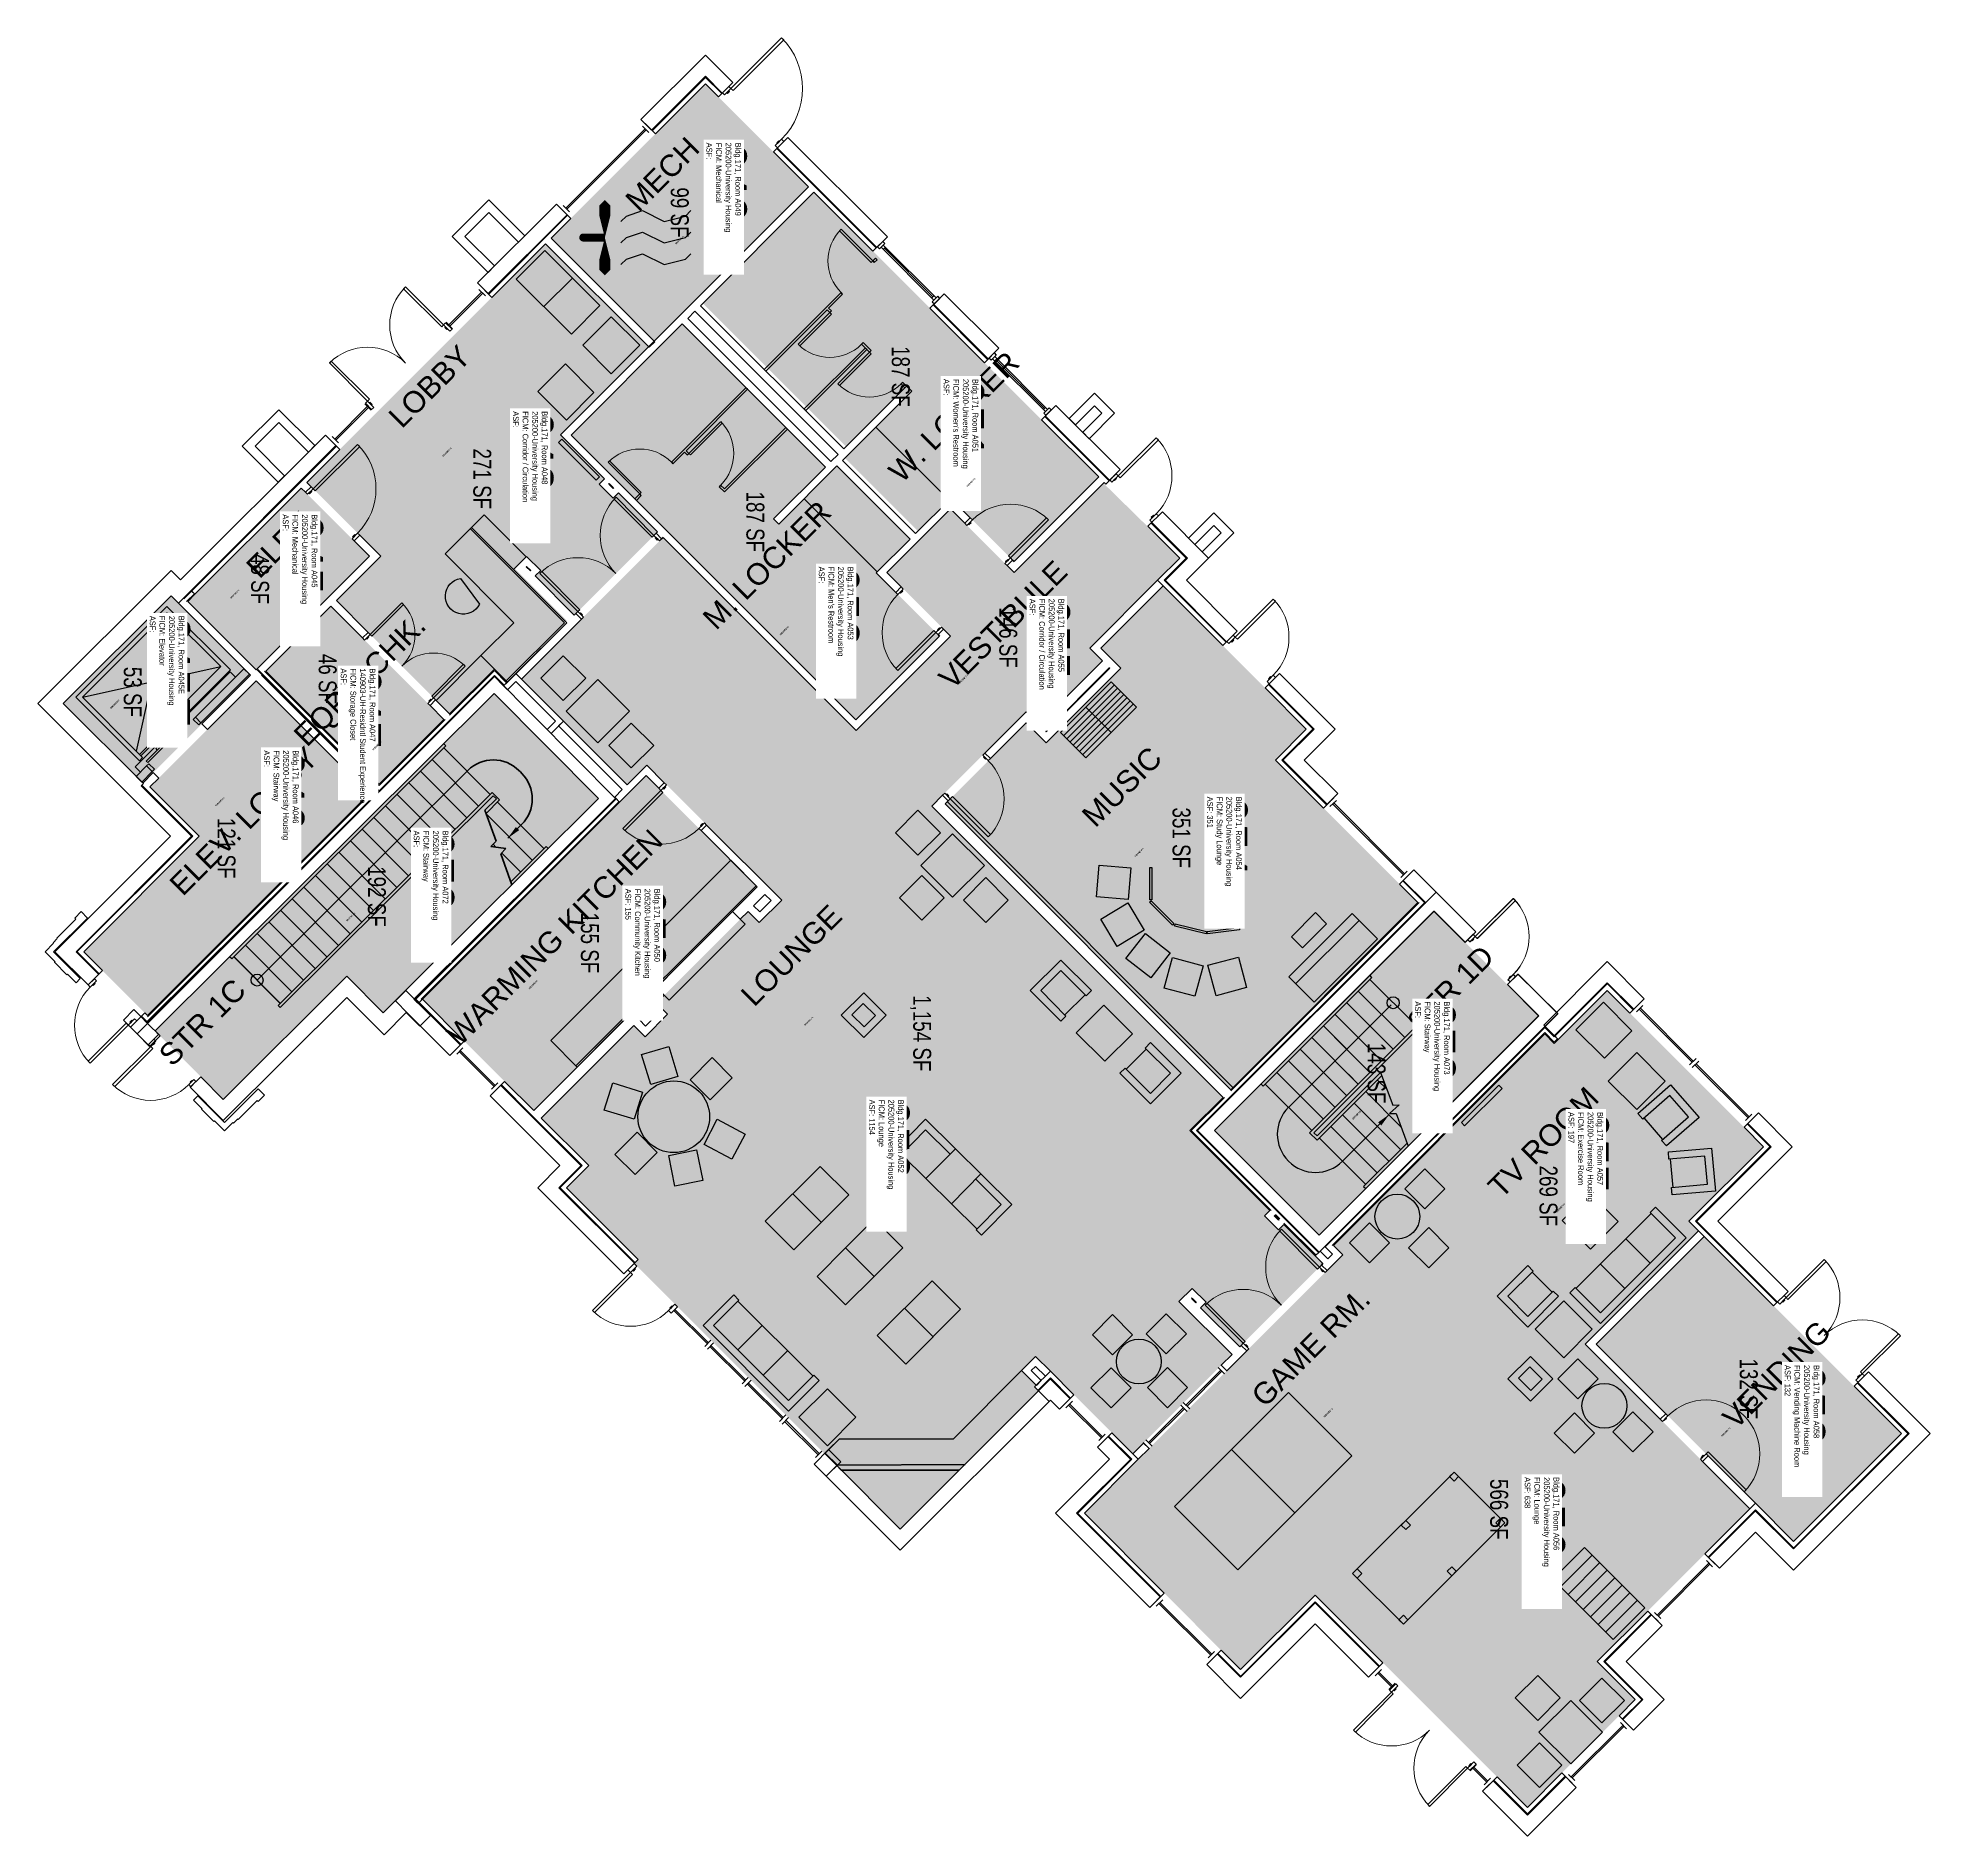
# Model space of a CAD drawing. Header units: inches. Extents: x -108 to 3256, y -489 to 2185.
# Drawn here: x 1990 to 3256, y 982 to 2185 of the extents above; entities that cross this region are included whole.
import ezdxf
from ezdxf.enums import TextEntityAlignment as Align

# ---------------------------------------------------------------- set-up
doc = ezdxf.new("R2010")
doc.units = ezdxf.units.IN
doc.header["$LTSCALE"] = 48
doc.header["$MEASUREMENT"] = 0
doc.linetypes.add('DASHED2', pattern=[0.375, 0.25, -0.125])
for name, color, linetype in [('A-DOOR', 2, 'Continuous'), ('A-FLOR', 3, 'Continuous'), ('A-GLAZ', 1, 'Continuous'), ('A-IDEN-ICON', 4, 'Continuous'), ('A-IDEN-RNUM', 7, 'Continuous'), ('A-IDEN-SNUM', 4, 'Continuous'), ('A-IDEN-VNUM', 4, 'Continuous'), ('A-MISC', 2, 'Continuous'), ('A-WALL', 5, 'Continuous'), ('AREA-TEXT', 3, 'Continuous'), ('Rooms-Category-Color', 7, 'Continuous'), ('Rooms-College-Color', 7, 'Continuous'), ('Rooms-Department-Color', 7, 'Continuous'), ('Rooms-Division-Color', 7, 'Continuous'), ('Rooms-Information', 7, 'Continuous')]:
    doc.layers.add(name, color=color, linetype=linetype)
doc.styles.add('CP_AREA', font='arial.ttf', dxfattribs={"height": 15})
doc.styles.add('CP_ROOMSNUMBER', font='arial.ttf', dxfattribs={"height": 1})
doc.styles.add('CP_ROOMVNUMBER', font='arial.ttf', dxfattribs={"width": 0.85, "height": 0.075})
doc.styles.get("Standard").update_dxf_attribs({"font": 'arial.ttf'})
doc.dimstyles.get("Standard").update_dxf_attribs({"dimtxt": 0.18, "dimasz": 0.18, "dimexe": 0.18, "dimexo": 0.0625, "dimgap": 0.09, "dimtad": 0, "dimtih": 1, "dimtoh": 1, "dimdec": 4, "dimzin": 0, "dimdsep": 46, "dimtxsty": 'Standard', "dimcen": 0.09, "dimadec": 0, "dimazin": 0, "dimtfac": 1, "dimtdec": 4, "dimtofl": 0, "dimtmove": 0, "dimatfit": 3, "dimfxl": 1, "dimtolj": 1, "dimtzin": 0, "dimarcsym": 0})

# ---------------------------------------------------------------- blocks, each defined once
blk = doc.blocks.new('ELEVATOR POCKET')
at = {"layer": 'A-DOOR'}
for p, q in [((-26, 0), (-26, 5)), ((-26, 5), (64, 5)), ((64, 5), (64, 0))]:
    blk.add_line(p, q, dxfattribs=at)
at = {"layer": 'A-DOOR', "color": 1, "linetype": 'Continuous', "lineweight": 18}
for points in [[(-18, 2.5), (-18, 1.125), (3, 1.125), (3, 2.5)], [(-7.5, 3.875), (-7.5, 2.5), (13.5, 2.5), (13.5, 3.875)]]:
    blk.add_lwpolyline(points, close=True, dxfattribs=at)
blk = doc.blocks.new('STAIR1D')
at = {"layer": 'A-DOOR', "color": 1, "linetype": 'Continuous', "lineweight": 18}
for points in [[(3135.5, 1642.5), (3133.5, 1642.5), (3133.5, 1637.5), (3135.5, 1637.5)], [(3135.5, 1641), (3136, 1641), (3136, 1639.5), (3135.5, 1639.5)], [(3171.5, 1637.5), (3169.5, 1637.5), (3169.5, 1601.5), (3171.5, 1601.5)], [(3171.5, 1641), (3171, 1641), (3171, 1639.5), (3171.5, 1639.5)], [(3171.5, 1642.5), (3173.5, 1642.5), (3173.5, 1637.5), (3171.5, 1637.5)]]:
    blk.add_lwpolyline(points, close=True, dxfattribs=at)
blk.add_arc((3171.5, 1637.5), 36, 180, 270, dxfattribs=at)
at = {"layer": 'A-WALL', "color": 7, "linetype": 'Continuous', "lineweight": 50}
for p, q in [((3096, 1860.7), (3096, 1635)), ((3211, 1860.7), (3096, 1860.7)), ((3104, 1645), (3104, 1852.7)), ((3104, 1852.7), (3203, 1852.7)), ((3203, 1852.7), (3203, 1645)), ((3211, 1635), (3211, 1860.7)), ((3096, 1635), (3133.5, 1635)), ((3133.5, 1645), (3104, 1645)), ((3133.5, 1635), (3133.5, 1645)), ((3203, 1645), (3173.5, 1645)), ((3173.5, 1645), (3173.5, 1635)), ((3173.5, 1635), (3211, 1635))]:
    blk.add_line(p, q, dxfattribs=at)
blk = doc.blocks.new('CPMECH')
for p, q in [((0.015, 0.035), (0.045, 0.045)), ((0.045, 0.045), (0.085, 0.025)), ((0.125, 0.035), (0.135, 0.045)), ((0.005, 0.025), (0.015, 0.035)), ((0.015, -0.005), (0.045, 0.005)), ((0.045, 0.005), (0.085, -0.015)), ((0.085, 0.025), (0.125, 0.035)), ((0.125, -0.005), (0.135, 0.005)), ((0.005, -0.015), (0.015, -0.005)), ((0.015, -0.045), (0.045, -0.035)), ((0.045, -0.035), (0.085, -0.055)), ((0.085, -0.015), (0.125, -0.005)), ((0.125, -0.045), (0.135, -0.035)), ((0.005, -0.055), (0.015, -0.045)), ((0.085, -0.055), (0.125, -0.045))]:
    blk.add_line(p, q)
for points in [[(-0.025, -0.005, 0, 0.02, 0), (-0.025, 0.035, 0.02, 0.02, 0), (-0.025, 0.055, 0.02, 0, 0), (-0.025, 0.065, 0, 0, 0)], [(-0.025, -0.005, 0, 0.02, 0), (-0.025, -0.045, 0.02, 0.02, 0), (-0.025, -0.065, 0.02, 0, 0), (-0.025, -0.075, 0, 0, 0)]]:
    blk.add_lwpolyline(points, format="xyseb")
at = {"const_width": 0.0075}
blk.add_lwpolyline([(-0.0682, -0.0069, 1), (-0.0618, -0.0031, 1)], format="xyb", close=True, dxfattribs=at)
at = {"const_width": 0.015}
blk.add_lwpolyline([(-0.025, -0.005), (-0.065, -0.005)], dxfattribs=at)

msp = doc.modelspace()

# ---------------------------------------------------------------- hatches: boundary and pattern name
at = {"layer": 'Rooms-Category-Color', "true_color": 0xadadad}
for points in [[(2505.4, 2085.6), (2436.5, 2154.4), (2333.3, 2051.2), (2402.1, 1982.3)], [(2643, 1834.8), (2699.6, 1891.4), (2509.1, 2081.9), (2434.8, 2007.5), (2530.6, 1911.7), (2565.2, 1946.4), (2568.7, 1942.9), (2529.8, 1904), (2578.7, 1855.1), (2600.6, 1877.1)], [(2398.4, 1978.6), (2329.6, 2047.5), (2169.9, 1887.8), (2219.3, 1838.4), (2189.6, 1808.7), (2265.3, 1732.9), (2295.3, 1762.9), (2303.3, 1754.9), (2343.7, 1795.3), (2308.9, 1830.1), (2316.6, 1837.9), (2326, 1828.5), (2322.7, 1825.2), (2348.8, 1799), (2404.5, 1854.7), (2378.3, 1880.9), (2374.7, 1877.2), (2365.4, 1886.6), (2369, 1890.2), (2339.5, 1919.7)], [(2593.1, 1784.9), (2537.1, 1729), (2346.7, 1919.4), (2421, 1993.8), (2516.8, 1898), (2482.1, 1863.3), (2485.6, 1859.9), (2524.5, 1898.8), (2573.4, 1849.8), (2550.8, 1827.2)], [(2588, 1671.2), (2651.1, 1734.3), (2659.5, 1725.8), (2702.1, 1768.3), (2693.6, 1776.8), (2753.9, 1837.1), (2702.8, 1887.2), (2643, 1827.4), (2600.4, 1870), (2557.9, 1827.5), (2600.5, 1784.9), (2537.4, 1721.8)], [(2211.8, 1838.4), (2135.9, 1762.4), (2090.2, 1808.1), (2166.1, 1884)], [(2132.2, 1758.7), (2060.1, 1686.6), (2006.9, 1739.8), (2079, 1811.9)], [(2135.9, 1755), (2064.9, 1684), (2097.9, 1651.1), (2020.6, 1573.7), (2063.3, 1531), (2211.6, 1679.3)], [(2196.7, 1557.3), (2220.9, 1532.9), (2365, 1676.3), (2295.2, 1746.5), (2068.3, 1520.8), (2114, 1475)], [(2847.1, 1384.1), (2777.1, 1454.1), (2923.9, 1600.9), (2993.9, 1530.9)]]:
    msp.add_hatch(color=253, dxfattribs=at).paths.add_polyline_path(points)
at = {"layer": 'Rooms-Category-Color', "true_color": 0x728ef3}
for points in [[(2388.9, 1365.1), (2566.8, 1187.4), (2659.3, 1279.9), (2656.7, 1282.5), (2657.9, 1283.6), (2648, 1293.5), (2657.4, 1302.9), (2722.4, 1237.8), (2788.8, 1304.2), (2753.3, 1339.8), (2762.1, 1348.5), (2771.4, 1339.2), (2767.8, 1335.5), (2794, 1309.4), (2849.6, 1365.1), (2823.5, 1391.2), (2819.9, 1387.6), (2810.5, 1397), (2814.1, 1400.6), (2760.6, 1454.1), (2782.9, 1476.3), (2408.2, 1851), (2313.4, 1756.2), (2384.2, 1685.5), (2397.3, 1698.6), (2487.6, 1608.3), (2472.5, 1593.2), (2465, 1600.7), (2403.7, 1539.4), (2411.2, 1531.9), (2396.2, 1516.8), (2388.6, 1524.4), (2326.7, 1462.4), (2358.4, 1430.7), (2343.6, 1415.8), (2391.6, 1367.8), (2389, 1365.3)], [(2788, 1481.4), (2913.2, 1606.6), (2817.8, 1702), (2838.5, 1722.7), (2742.7, 1818.5), (2701, 1776.8), (2714.4, 1763.4), (2664.5, 1713.4), (2651.1, 1726.9), (2596.8, 1672.6)], [(2207.1, 1783.7), (2185.9, 1804.9), (2142.5, 1761.5), (2218.2, 1685.8), (2261.6, 1729.2)], [(2321.6, 1467.5), (2247.2, 1541.9), (2396.8, 1691.6), (2471.2, 1617.2)], [(3003.4, 1288), (3025.1, 1311.2), (3100.9, 1387), (3094.5, 1393.4), (3144.4, 1443.2), (3039.8, 1547.8), (3004.9, 1512.8), (3004.4, 1512.4), (2998.1, 1518.7), (2856.7, 1377.2), (2863, 1371), (2973.3, 1288), (2988.4, 1273)], [(3164.4, 1179.2), (3236.6, 1251.3), (3104.6, 1383.3), (3032.5, 1311.2)], [(2973.3, 1288), (2863, 1371), (2690, 1198), (2794.5, 1093.4), (2844.4, 1143.3), (2986.4, 1001.2), (3058.6, 1073.3), (3033.1, 1098.8), (3135.3, 1201), (3025.1, 1311.2), (3003.4, 1288), (2988.4, 1273)]]:
    msp.add_hatch(color=171, dxfattribs=at).paths.add_polyline_path(points)
at = {"layer": 'Rooms-College-Color', "true_color": 0xadadad}
for points in [[(2505.4, 2085.6), (2436.5, 2154.4), (2333.3, 2051.2), (2402.1, 1982.3)], [(2643, 1834.8), (2699.6, 1891.4), (2509.1, 2081.9), (2434.8, 2007.5), (2530.6, 1911.7), (2565.2, 1946.4), (2568.7, 1942.9), (2529.8, 1904), (2578.7, 1855.1), (2600.6, 1877.1)], [(2398.4, 1978.6), (2329.6, 2047.5), (2169.9, 1887.8), (2219.3, 1838.4), (2189.6, 1808.7), (2265.3, 1732.9), (2295.3, 1762.9), (2303.3, 1754.9), (2343.7, 1795.3), (2308.9, 1830.1), (2316.6, 1837.9), (2326, 1828.5), (2322.7, 1825.2), (2348.8, 1799), (2404.5, 1854.7), (2378.3, 1880.9), (2374.7, 1877.2), (2365.4, 1886.6), (2369, 1890.2), (2339.5, 1919.7)], [(2593.1, 1784.9), (2537.1, 1729), (2346.7, 1919.4), (2421, 1993.8), (2516.8, 1898), (2482.1, 1863.3), (2485.6, 1859.9), (2524.5, 1898.8), (2573.4, 1849.8), (2550.8, 1827.2)], [(2588, 1671.2), (2651.1, 1734.3), (2659.5, 1725.8), (2702.1, 1768.3), (2693.6, 1776.8), (2753.9, 1837.1), (2702.8, 1887.2), (2643, 1827.4), (2600.4, 1870), (2557.9, 1827.5), (2600.5, 1784.9), (2537.4, 1721.8)], [(2211.8, 1838.4), (2135.9, 1762.4), (2090.2, 1808.1), (2166.1, 1884)], [(2388.9, 1365.1), (2566.8, 1187.4), (2659.3, 1279.9), (2656.7, 1282.5), (2657.9, 1283.6), (2648, 1293.5), (2657.4, 1302.9), (2722.4, 1237.8), (2788.8, 1304.2), (2753.3, 1339.8), (2762.1, 1348.5), (2771.4, 1339.2), (2767.8, 1335.5), (2794, 1309.4), (2849.6, 1365.1), (2823.5, 1391.2), (2819.9, 1387.6), (2810.5, 1397), (2814.1, 1400.6), (2760.6, 1454.1), (2782.9, 1476.3), (2408.2, 1851), (2313.4, 1756.2), (2384.2, 1685.5), (2397.3, 1698.6), (2487.6, 1608.3), (2472.5, 1593.2), (2465, 1600.7), (2403.7, 1539.4), (2411.2, 1531.9), (2396.2, 1516.8), (2388.6, 1524.4), (2326.7, 1462.4), (2358.4, 1430.7), (2343.6, 1415.8), (2391.6, 1367.8), (2389, 1365.3)], [(2132.2, 1758.7), (2060.1, 1686.6), (2006.9, 1739.8), (2079, 1811.9)], [(2788, 1481.4), (2913.2, 1606.6), (2817.8, 1702), (2838.5, 1722.7), (2742.7, 1818.5), (2701, 1776.8), (2714.4, 1763.4), (2664.5, 1713.4), (2651.1, 1726.9), (2596.8, 1672.6)], [(2207.1, 1783.7), (2185.9, 1804.9), (2142.5, 1761.5), (2218.2, 1685.8), (2261.6, 1729.2)], [(2135.9, 1755), (2064.9, 1684), (2097.9, 1651.1), (2020.6, 1573.7), (2063.3, 1531), (2211.6, 1679.3)], [(2196.7, 1557.3), (2220.9, 1532.9), (2365, 1676.3), (2295.2, 1746.5), (2068.3, 1520.8), (2114, 1475)], [(2321.6, 1467.5), (2247.2, 1541.9), (2396.8, 1691.6), (2471.2, 1617.2)], [(2847.1, 1384.1), (2777.1, 1454.1), (2923.9, 1600.9), (2993.9, 1530.9)], [(3003.4, 1288), (3025.1, 1311.2), (3100.9, 1387), (3094.5, 1393.4), (3144.4, 1443.2), (3039.8, 1547.8), (3004.9, 1512.8), (3004.4, 1512.4), (2998.1, 1518.7), (2856.7, 1377.2), (2863, 1371), (2973.3, 1288), (2988.4, 1273)], [(3164.4, 1179.2), (3236.6, 1251.3), (3104.6, 1383.3), (3032.5, 1311.2)], [(2973.3, 1288), (2863, 1371), (2690, 1198), (2794.5, 1093.4), (2844.4, 1143.3), (2986.4, 1001.2), (3058.6, 1073.3), (3033.1, 1098.8), (3135.3, 1201), (3025.1, 1311.2), (3003.4, 1288), (2988.4, 1273)]]:
    msp.add_hatch(color=253, dxfattribs=at).paths.add_polyline_path(points)
at = {"layer": 'Rooms-Department-Color', "true_color": 0xacacac}
for points in [[(2505.4, 2085.6), (2436.5, 2154.4), (2333.3, 2051.2), (2402.1, 1982.3)], [(2643, 1834.8), (2699.6, 1891.4), (2509.1, 2081.9), (2434.8, 2007.5), (2530.6, 1911.7), (2565.2, 1946.4), (2568.7, 1942.9), (2529.8, 1904), (2578.7, 1855.1), (2600.6, 1877.1)], [(2398.4, 1978.6), (2329.6, 2047.5), (2169.9, 1887.8), (2219.3, 1838.4), (2189.6, 1808.7), (2265.3, 1732.9), (2295.3, 1762.9), (2303.3, 1754.9), (2343.7, 1795.3), (2308.9, 1830.1), (2316.6, 1837.9), (2326, 1828.5), (2322.7, 1825.2), (2348.8, 1799), (2404.5, 1854.7), (2378.3, 1880.9), (2374.7, 1877.2), (2365.4, 1886.6), (2369, 1890.2), (2339.5, 1919.7)], [(2593.1, 1784.9), (2537.1, 1729), (2346.7, 1919.4), (2421, 1993.8), (2516.8, 1898), (2482.1, 1863.3), (2485.6, 1859.9), (2524.5, 1898.8), (2573.4, 1849.8), (2550.8, 1827.2)], [(2588, 1671.2), (2651.1, 1734.3), (2659.5, 1725.8), (2702.1, 1768.3), (2693.6, 1776.8), (2753.9, 1837.1), (2702.8, 1887.2), (2643, 1827.4), (2600.4, 1870), (2557.9, 1827.5), (2600.5, 1784.9), (2537.4, 1721.8)], [(2211.8, 1838.4), (2135.9, 1762.4), (2090.2, 1808.1), (2166.1, 1884)], [(2132.2, 1758.7), (2060.1, 1686.6), (2006.9, 1739.8), (2079, 1811.9)], [(2135.9, 1755), (2064.9, 1684), (2097.9, 1651.1), (2020.6, 1573.7), (2063.3, 1531), (2211.6, 1679.3)], [(2196.7, 1557.3), (2220.9, 1532.9), (2365, 1676.3), (2295.2, 1746.5), (2068.3, 1520.8), (2114, 1475)], [(2847.1, 1384.1), (2777.1, 1454.1), (2923.9, 1600.9), (2993.9, 1530.9)]]:
    msp.add_hatch(color=253, dxfattribs=at).paths.add_polyline_path(points)
at = {"layer": 'Rooms-Department-Color', "true_color": 0x604aed}
for points in [[(2388.9, 1365.1), (2566.8, 1187.4), (2659.3, 1279.9), (2656.7, 1282.5), (2657.9, 1283.6), (2648, 1293.5), (2657.4, 1302.9), (2722.4, 1237.8), (2788.8, 1304.2), (2753.3, 1339.8), (2762.1, 1348.5), (2771.4, 1339.2), (2767.8, 1335.5), (2794, 1309.4), (2849.6, 1365.1), (2823.5, 1391.2), (2819.9, 1387.6), (2810.5, 1397), (2814.1, 1400.6), (2760.6, 1454.1), (2782.9, 1476.3), (2408.2, 1851), (2313.4, 1756.2), (2384.2, 1685.5), (2397.3, 1698.6), (2487.6, 1608.3), (2472.5, 1593.2), (2465, 1600.7), (2403.7, 1539.4), (2411.2, 1531.9), (2396.2, 1516.8), (2388.6, 1524.4), (2326.7, 1462.4), (2358.4, 1430.7), (2343.6, 1415.8), (2391.6, 1367.8), (2389, 1365.3)], [(2788, 1481.4), (2913.2, 1606.6), (2817.8, 1702), (2838.5, 1722.7), (2742.7, 1818.5), (2701, 1776.8), (2714.4, 1763.4), (2664.5, 1713.4), (2651.1, 1726.9), (2596.8, 1672.6)], [(2207.1, 1783.7), (2185.9, 1804.9), (2142.5, 1761.5), (2218.2, 1685.8), (2261.6, 1729.2)], [(2321.6, 1467.5), (2247.2, 1541.9), (2396.8, 1691.6), (2471.2, 1617.2)], [(3003.4, 1288), (3025.1, 1311.2), (3100.9, 1387), (3094.5, 1393.4), (3144.4, 1443.2), (3039.8, 1547.8), (3004.9, 1512.8), (3004.4, 1512.4), (2998.1, 1518.7), (2856.7, 1377.2), (2863, 1371), (2973.3, 1288), (2988.4, 1273)], [(3164.4, 1179.2), (3236.6, 1251.3), (3104.6, 1383.3), (3032.5, 1311.2)], [(2973.3, 1288), (2863, 1371), (2690, 1198), (2794.5, 1093.4), (2844.4, 1143.3), (2986.4, 1001.2), (3058.6, 1073.3), (3033.1, 1098.8), (3135.3, 1201), (3025.1, 1311.2), (3003.4, 1288), (2988.4, 1273)]]:
    msp.add_hatch(color=173, dxfattribs=at).paths.add_polyline_path(points)
at = {"layer": 'Rooms-Division-Color', "true_color": 0xadadad}
for points in [[(2505.4, 2085.6), (2436.5, 2154.4), (2333.3, 2051.2), (2402.1, 1982.3)], [(2643, 1834.8), (2699.6, 1891.4), (2509.1, 2081.9), (2434.8, 2007.5), (2530.6, 1911.7), (2565.2, 1946.4), (2568.7, 1942.9), (2529.8, 1904), (2578.7, 1855.1), (2600.6, 1877.1)], [(2398.4, 1978.6), (2329.6, 2047.5), (2169.9, 1887.8), (2219.3, 1838.4), (2189.6, 1808.7), (2265.3, 1732.9), (2295.3, 1762.9), (2303.3, 1754.9), (2343.7, 1795.3), (2308.9, 1830.1), (2316.6, 1837.9), (2326, 1828.5), (2322.7, 1825.2), (2348.8, 1799), (2404.5, 1854.7), (2378.3, 1880.9), (2374.7, 1877.2), (2365.4, 1886.6), (2369, 1890.2), (2339.5, 1919.7)], [(2593.1, 1784.9), (2537.1, 1729), (2346.7, 1919.4), (2421, 1993.8), (2516.8, 1898), (2482.1, 1863.3), (2485.6, 1859.9), (2524.5, 1898.8), (2573.4, 1849.8), (2550.8, 1827.2)], [(2588, 1671.2), (2651.1, 1734.3), (2659.5, 1725.8), (2702.1, 1768.3), (2693.6, 1776.8), (2753.9, 1837.1), (2702.8, 1887.2), (2643, 1827.4), (2600.4, 1870), (2557.9, 1827.5), (2600.5, 1784.9), (2537.4, 1721.8)], [(2211.8, 1838.4), (2135.9, 1762.4), (2090.2, 1808.1), (2166.1, 1884)], [(2132.2, 1758.7), (2060.1, 1686.6), (2006.9, 1739.8), (2079, 1811.9)], [(2135.9, 1755), (2064.9, 1684), (2097.9, 1651.1), (2020.6, 1573.7), (2063.3, 1531), (2211.6, 1679.3)], [(2196.7, 1557.3), (2220.9, 1532.9), (2365, 1676.3), (2295.2, 1746.5), (2068.3, 1520.8), (2114, 1475)], [(2847.1, 1384.1), (2777.1, 1454.1), (2923.9, 1600.9), (2993.9, 1530.9)]]:
    msp.add_hatch(color=253, dxfattribs=at).paths.add_polyline_path(points)
at = {"layer": 'Rooms-Division-Color', "true_color": 0x604aed}
for points in [[(2388.9, 1365.1), (2566.8, 1187.4), (2659.3, 1279.9), (2656.7, 1282.5), (2657.9, 1283.6), (2648, 1293.5), (2657.4, 1302.9), (2722.4, 1237.8), (2788.8, 1304.2), (2753.3, 1339.8), (2762.1, 1348.5), (2771.4, 1339.2), (2767.8, 1335.5), (2794, 1309.4), (2849.6, 1365.1), (2823.5, 1391.2), (2819.9, 1387.6), (2810.5, 1397), (2814.1, 1400.6), (2760.6, 1454.1), (2782.9, 1476.3), (2408.2, 1851), (2313.4, 1756.2), (2384.2, 1685.5), (2397.3, 1698.6), (2487.6, 1608.3), (2472.5, 1593.2), (2465, 1600.7), (2403.7, 1539.4), (2411.2, 1531.9), (2396.2, 1516.8), (2388.6, 1524.4), (2326.7, 1462.4), (2358.4, 1430.7), (2343.6, 1415.8), (2391.6, 1367.8), (2389, 1365.3)], [(2788, 1481.4), (2913.2, 1606.6), (2817.8, 1702), (2838.5, 1722.7), (2742.7, 1818.5), (2701, 1776.8), (2714.4, 1763.4), (2664.5, 1713.4), (2651.1, 1726.9), (2596.8, 1672.6)], [(2207.1, 1783.7), (2185.9, 1804.9), (2142.5, 1761.5), (2218.2, 1685.8), (2261.6, 1729.2)], [(2321.6, 1467.5), (2247.2, 1541.9), (2396.8, 1691.6), (2471.2, 1617.2)], [(3003.4, 1288), (3025.1, 1311.2), (3100.9, 1387), (3094.5, 1393.4), (3144.4, 1443.2), (3039.8, 1547.8), (3004.9, 1512.8), (3004.4, 1512.4), (2998.1, 1518.7), (2856.7, 1377.2), (2863, 1371), (2973.3, 1288), (2988.4, 1273)], [(3164.4, 1179.2), (3236.6, 1251.3), (3104.6, 1383.3), (3032.5, 1311.2)], [(2973.3, 1288), (2863, 1371), (2690, 1198), (2794.5, 1093.4), (2844.4, 1143.3), (2986.4, 1001.2), (3058.6, 1073.3), (3033.1, 1098.8), (3135.3, 1201), (3025.1, 1311.2), (3003.4, 1288), (2988.4, 1273)]]:
    msp.add_hatch(color=173, dxfattribs=at).paths.add_polyline_path(points)

# ---------------------------------------------------------------- linework, layer by layer
at = {"layer": 'A-DOOR', "linetype": 'Continuous', "lineweight": 18}
for points in [[(2453.5, 2151.3), (2455, 2149.9), (2488.9, 2183.8), (2487.5, 2185.2)], [(2449.3, 2147.1), (2447.9, 2148.5), (2452.1, 2152.7), (2453.5, 2151.3)], [(2450.7, 2148.5), (2451.2, 2148), (2452.6, 2149.4), (2452.1, 2149.9)], [(2483.2, 2113.1), (2484.7, 2111.7), (2488.9, 2115.9), (2487.5, 2117.4)], [(2484.7, 2114.5), (2484.2, 2115), (2485.6, 2116.4), (2486.1, 2115.9)], [(2548.5, 2036), (2547.4, 2034.9), (2526.2, 2056.1), (2527.3, 2057.2)], [(2261.3, 1993.1), (2260.1, 1991.9), (2234.6, 2017.3), (2235.9, 2018.6)], [(2519.7, 2001.4), (2520.8, 2000.4), (2499.6, 1979.1), (2498.5, 1980.2)], [(2265.6, 1988.9), (2267, 1990.3), (2262.7, 1994.5), (2261.3, 1993.1)], [(2264, 1990.5), (2263.5, 1990), (2262.1, 1991.4), (2262.6, 1991.9)], [(2546.2, 1974.9), (2547.3, 1973.8), (2526.1, 1952.6), (2525, 1953.7)], [(2210.4, 1942.2), (2211.7, 1943.4), (2186.2, 1968.9), (2185, 1967.7)], [(2214.7, 1938), (2213.2, 1936.5), (2209, 1940.8), (2210.4, 1942.2)], [(2213.1, 1939.5), (2213.5, 1940), (2212.1, 1941.4), (2211.7, 1941)], [(2425.5, 1907.2), (2426.6, 1906.2), (2447.8, 1927.4), (2446.7, 1928.4)], [(2174.1, 1883.5), (2175.5, 1882.1), (2205.2, 1911.8), (2203.8, 1913.2)], [(2712.6, 1892.2), (2714, 1890.8), (2739.5, 1916.3), (2738.1, 1917.7)], [(2392.6, 1880.1), (2393.6, 1881.1), (2372.4, 1902.3), (2371.4, 1901.3)], [(2708.4, 1888), (2707, 1889.4), (2711.2, 1893.6), (2712.6, 1892.2)], [(2709.8, 1889.4), (2710.2, 1889), (2711.6, 1890.4), (2711.2, 1890.8)], [(2170.4, 1879.8), (2169, 1881.2), (2172.7, 1884.9), (2174.1, 1883.5)], [(2171.3, 1880.7), (2171.7, 1880.2), (2173.1, 1881.7), (2172.7, 1882.1)], [(2402.1, 1852.3), (2400.9, 1851.1), (2375.4, 1876.5), (2376.7, 1877.8)], [(2611.4, 1858.9), (2610, 1860.4), (2613.7, 1864.1), (2615.2, 1862.7)], [(2612.3, 1859.8), (2612.8, 1859.4), (2614.2, 1860.8), (2613.7, 1861.2)], [(2640.6, 1837.2), (2639.2, 1838.6), (2664.7, 1864.1), (2666.1, 1862.7)], [(2733.8, 1862.5), (2735.2, 1861.1), (2739.5, 1865.4), (2738.1, 1866.8)], [(2735.2, 1863.9), (2734.8, 1864.4), (2736.2, 1865.8), (2736.7, 1865.4)], [(2200.1, 1850.1), (2201.5, 1848.7), (2205.2, 1852.4), (2203.8, 1853.8)], [(2201, 1851), (2200.5, 1851.4), (2201.9, 1852.8), (2202.4, 1852.4)], [(2405.8, 1848.6), (2407.2, 1850), (2403.5, 1853.7), (2402.1, 1852.3)], [(2404.8, 1849.7), (2404.3, 1849.2), (2402.9, 1850.6), (2403.4, 1851.1)], [(2636.9, 1833.5), (2638.3, 1832.1), (2642, 1835.8), (2640.6, 1837.2)], [(2637.8, 1834.4), (2637.3, 1834.8), (2638.8, 1836.2), (2639.2, 1835.8)], [(2351.2, 1801.4), (2352.4, 1802.6), (2327, 1828.1), (2325.8, 1826.9)], [(2568.9, 1816.4), (2567.5, 1817.8), (2563.8, 1814.1), (2565.2, 1812.7)], [(2568.1, 1815.6), (2568.5, 1815.1), (2567.1, 1813.7), (2566.6, 1814.1)], [(2212.2, 1786), (2213.4, 1784.8), (2234.6, 1806), (2233.4, 1807.2)], [(2354.9, 1797.7), (2353.5, 1796.3), (2349.8, 1800), (2351.2, 1801.4)], [(2353.9, 1798.8), (2354.3, 1799.2), (2352.9, 1800.6), (2352.4, 1800.2)], [(2790.9, 1784.2), (2792.4, 1782.8), (2817.8, 1808.2), (2816.4, 1809.6)], [(2208.5, 1782.3), (2207.1, 1783.7), (2210.8, 1787.4), (2212.2, 1786)], [(2590.7, 1787.3), (2589.3, 1788.7), (2563.8, 1763.2), (2565.2, 1761.8)], [(2594.4, 1791), (2595.8, 1789.6), (2592.1, 1785.9), (2590.7, 1787.3)], [(2593.5, 1790.1), (2593.1, 1790.5), (2591.7, 1789.1), (2592.1, 1788.7)], [(2786.7, 1780), (2785.3, 1781.4), (2789.5, 1785.6), (2790.9, 1784.2)], [(2209.5, 1783.4), (2210, 1782.9), (2211.4, 1784.4), (2211, 1784.8)], [(2788.1, 1781.4), (2788.6, 1780.9), (2790, 1782.3), (2789.5, 1782.8)], [(2254.6, 1743.6), (2253.4, 1744.8), (2274.6, 1766.1), (2275.8, 1764.8)], [(2812.2, 1754.5), (2813.6, 1753.1), (2817.8, 1757.3), (2816.4, 1758.7)], [(2813.6, 1755.9), (2813.1, 1756.4), (2814.5, 1757.8), (2815, 1757.3)], [(2071.7, 1721.6), (2072.7, 1720.6), (2087.6, 1735.5), (2086.6, 1736.4)], [(2250.9, 1739.9), (2252.3, 1738.5), (2256, 1742.2), (2254.6, 1743.6)], [(2252, 1741), (2251.5, 1741.4), (2252.9, 1742.8), (2253.4, 1742.4)], [(2097.6, 1725.5), (2099, 1726.9), (2095.3, 1730.6), (2093.8, 1729.2)], [(2057.9, 1705.8), (2058.8, 1704.8), (2073.7, 1719.6), (2072.7, 1720.6)], [(2067.9, 1695.8), (2066.4, 1694.4), (2062.7, 1698.1), (2064.1, 1699.5)], [(2622, 1705.3), (2623.4, 1706.7), (2627.2, 1703), (2625.7, 1701.6)], [(2622.9, 1704.4), (2622.5, 1703.9), (2623.9, 1702.5), (2624.3, 1703)], [(2410.4, 1685.4), (2409, 1686.8), (2405.3, 1683.1), (2406.7, 1681.7)], [(2409.6, 1684.5), (2410, 1684), (2408.6, 1682.6), (2408.1, 1683.1)], [(2406.7, 1681.7), (2408.1, 1680.2), (2382.7, 1654.8), (2381.3, 1656.2)], [(2596.6, 1679.8), (2595.2, 1678.4), (2598.9, 1674.7), (2600.3, 1676.1)], [(2597.5, 1678.9), (2597.9, 1679.4), (2599.3, 1678), (2598.9, 1677.5)], [(2600.3, 1676.1), (2601.7, 1677.5), (2627.2, 1652.1), (2625.7, 1650.6)], [(2435.9, 1659.9), (2437.3, 1658.5), (2433.6, 1654.8), (2432.2, 1656.2)], [(2435, 1659), (2434.6, 1659.5), (2433.2, 1658.1), (2433.6, 1657.6)], [(2951.5, 1583.9), (2952.9, 1582.5), (2978.4, 1608), (2977, 1609.4)], [(2948, 1580.4), (2946.6, 1581.8), (2950.1, 1585.4), (2951.5, 1583.9)], [(2949, 1581.5), (2949.4, 1581.1), (2950.5, 1582.2), (2950.1, 1582.5)], [(2973.4, 1555), (2974.8, 1553.5), (2978.4, 1557.1), (2977, 1558.5)], [(2974.5, 1556), (2974.1, 1556.4), (2975.2, 1557.4), (2975.6, 1557.1)], [(2029.2, 1554.3), (2027.8, 1555.7), (2023.5, 1551.5), (2024.9, 1550.1)], [(2027.8, 1552.9), (2028.2, 1552.5), (2026.8, 1551.1), (2026.4, 1551.5)], [(2050.4, 1524.6), (2049, 1526), (2023.5, 1500.6), (2024.9, 1499.2)], [(2054.6, 1528.9), (2056.1, 1527.5), (2051.8, 1523.2), (2050.4, 1524.6)], [(2053.2, 1527.5), (2052.8, 1527.9), (2051.4, 1526.5), (2051.8, 1526)], [(2065.4, 1510.3), (2066.8, 1508.9), (2041.3, 1483.5), (2039.8, 1484.9)], [(2068.9, 1513.8), (2067.5, 1515.3), (2064, 1511.7), (2065.4, 1510.3)], [(2067.9, 1512.8), (2068.2, 1512.4), (2067.1, 1511.4), (2066.8, 1511.7)], [(2094.3, 1488.3), (2095.7, 1486.9), (2092.2, 1483.4), (2090.8, 1484.8)], [(2093.2, 1487.3), (2092.9, 1487.6), (2091.8, 1486.6), (2092.2, 1486.2)], [(2847.3, 1362.7), (2846, 1361.4), (2820.6, 1386.9), (2821.8, 1388.1)], [(3159.5, 1342.3), (3160.7, 1341.1), (3186.2, 1366.5), (3184.9, 1367.7)], [(2386.4, 1359.1), (2387.8, 1357.7), (2362.4, 1332.3), (2360.9, 1333.7)], [(2390.6, 1363.4), (2388.9, 1365.1), (2384.6, 1360.9), (2386.4, 1359.1)], [(2389.2, 1362), (2389.7, 1361.5), (2388.3, 1360.1), (2387.8, 1360.5)], [(2851, 1359), (2852.4, 1360.4), (2848.7, 1364.1), (2847.3, 1362.7)], [(2849.9, 1360), (2849.5, 1359.6), (2848.1, 1361), (2848.5, 1361.4)], [(3155.2, 1338), (3153.8, 1339.5), (3158.1, 1343.7), (3159.5, 1342.3)], [(2416.1, 1337.9), (2417.9, 1336.1), (2413.6, 1331.9), (2411.9, 1333.7)], [(2414.7, 1336.5), (2414.2, 1336.9), (2412.8, 1335.5), (2413.3, 1335.1)], [(2796.3, 1311.8), (2797.6, 1313), (2772.1, 1338.4), (2770.9, 1337.2)], [(3156.8, 1339.6), (3157.3, 1339.2), (3158.7, 1340.6), (3158.3, 1341.1)], [(3210.4, 1291.4), (3209.2, 1292.6), (3234.6, 1318.1), (3235.9, 1316.8)], [(2800.1, 1308), (2798.6, 1306.6), (2794.9, 1310.3), (2796.3, 1311.8)], [(2799, 1309.1), (2799.4, 1309.5), (2798, 1311), (2797.6, 1310.5)], [(3206.2, 1287.1), (3207.6, 1285.7), (3211.8, 1290), (3210.4, 1291.4)], [(3207.7, 1288.7), (3207.3, 1289.2), (3208.7, 1290.6), (3209.2, 1290.1)], [(3076.7, 1259.5), (3075.3, 1260.9), (3079, 1264.6), (3080.4, 1263.2)], [(3077.6, 1260.4), (3078, 1260), (3079.5, 1261.4), (3079, 1261.8)], [(3102.2, 1234.1), (3103.6, 1232.6), (3107.3, 1236.4), (3105.9, 1237.8)], [(3103.1, 1234.9), (3102.6, 1235.4), (3104, 1236.8), (3104.5, 1236.4)], [(3105.9, 1237.8), (3107.3, 1239.2), (3132.8, 1213.7), (3131.3, 1212.3)], [(2895.5, 1078.3), (2896.7, 1077.1), (2871.3, 1051.6), (2870, 1052.8)], [(2899.7, 1082.5), (2898.3, 1083.9), (2894.1, 1079.7), (2895.5, 1078.3)], [(2898.1, 1080.9), (2898.6, 1080.5), (2897.2, 1079.1), (2896.7, 1079.5)], [(2946.4, 1027.4), (2945.2, 1028.6), (2919.7, 1003.2), (2920.9, 1001.9)], [(2950.6, 1031.6), (2952.1, 1030.2), (2947.8, 1026), (2946.4, 1027.4)], [(2949, 1030), (2948.6, 1030.5), (2947.2, 1029.1), (2947.6, 1028.6)]]:
    msp.add_lwpolyline(points, close=True, dxfattribs=at)
for centre, radius, start, end in [((2453.5, 2151.3), 48, 315, 45), ((2210.4, 1942.2), 36, 45, 135), ((2425.5, 1907.2), 30, 315, 45), ((2174.1, 1883.5), 42, 315, 45), ((2712.6, 1892.2), 36, 315, 45), ((2392.6, 1880.1), 30, 45, 135), ((2351.2, 1801.4), 36, 45, 135), ((2590.7, 1787.3), 36, 135, 225), ((2212.2, 1786), 30, 315, 45), ((2790.9, 1784.2), 36, 315, 45), ((2951.5, 1583.9), 36, 315, 45), ((2050.4, 1524.6), 36, 135.0001, 225.0001), ((3159.5, 1342.3), 36, 315, 45), ((2796.3, 1311.8), 36, 45, 135), ((2946.4, 1027.4), 36, 135, 225)]:
    msp.add_arc(centre, radius, start, end, dxfattribs=at)
at = {"layer": 'A-DOOR', "linetype": 'Continuous', "lineweight": 18, "extrusion": (0, 0, -1)}
for centre, radius, start, end in [((-2548.5, 2036), 30, 315, 45), ((-2261.3, 1993.1), 36, 315, 45), ((-2519.7, 2001.4), 30, 225, 315), ((-2546.2, 1974.9), 30, 225, 315), ((-2402.1, 1852.3), 36, 315, 45), ((-2640.6, 1837.2), 36, 45, 135), ((-2254.6, 1743.6), 30, 45, 135), ((-2600.3, 1676.1), 36, 135, 225), ((-2406.7, 1681.7), 36, 225, 315), ((-2065.4, 1510.3), 36, 225.1614, 315.1614), ((-2847.3, 1362.7), 36, 315, 45), ((-2386.4, 1359.1), 36, 225, 315), ((-3210.4, 1291.4), 36, 45, 135), ((-3105.9, 1237.8), 36, 45, 225), ((-2895.5, 1078.3), 36, 225, 315)]:
    msp.add_arc(centre, radius, start, end, dxfattribs=at)
at = {"layer": 'A-FLOR', "linetype": 'Continuous', "lineweight": 25}
for p, q in [((2599.5, 1875.9), (2550.6, 1924.8)), ((2502.6, 1876.8), (2551.5, 1827.9)), ((2288.5, 1866), (2280.1, 1857.5)), ((2316.6, 1837.9), (2288.5, 1866)), ((2280.1, 1857.5), (2262.4, 1839.9)), ((2279.3, 1856.8), (2342.3, 1793.9)), ((2343.7, 1793.9), (2280.1, 1857.5)), ((2280.1, 1857.5), (2308.2, 1829.4)), ((2262.4, 1839.9), (2308.3, 1793.9)), ((2308.3, 1793.9), (2286.3, 1771.9)), ((2342.3, 1793.9), (2303.3, 1754.9)), ((2304, 1754.2), (2343.7, 1793.9)), ((2286.3, 1771.9), (2304, 1754.2)), ((2453.5, 1634.9), (2333, 1514.3)), ((2471.2, 1617.2), (2453.5, 1634.9)), ((2470.5, 1617.9), (2349.9, 1497.3)), ((2350.6, 1496.6), (2471.2, 1617.2)), ((2454.7, 1600.7), (2403.8, 1549.7)), ((2463.2, 1592.2), (2454.7, 1600.7)), ((2412.3, 1541.3), (2463.2, 1592.2)), ((2403.8, 1549.7), (2412.3, 1541.3)), ((2333, 1514.3), (2350.6, 1496.6))]:
    msp.add_line(p, q, dxfattribs=at)
at = {"layer": 'A-FLOR'}
for p, q in [((2119.6, 1569), (2262.9, 1711.5)), ((2261.5, 1712.9), (2262.9, 1711.5)), ((2150.7, 1537.8), (2293.9, 1680.3)), ((2289.8, 1666.3), (2298.8, 1675.3)), ((2306.3, 1620.6), (2329.9, 1644.1)), ((2329.9, 1644.1), (2331.3, 1642.7)), ((2119.6, 1569), (2118.2, 1570.4)), ((2882.4, 1556.6, 0), (2881, 1558, 0)), ((2882.4, 1556.6, 0), (2853.3, 1527.5, 0)), ((2904.4, 1516.3, 0), (2873.2, 1547.4, 0)), ((2912.1, 1524.1, 0), (2881, 1555.2, 0)), ((2152.1, 1536.4), (2150.7, 1537.8)), ((2895.2, 1538.2, 0), (2826.6, 1469.6, 0)), ((2888.8, 1500.7, 0), (2857.7, 1531.8, 0)), ((2896.6, 1508.5, 0), (2865.5, 1539.6, 0)), ((2809.6, 1483.8, 0), (2853.3, 1527.5, 0)), ((2840.7, 1452.6, 0), (2913.5, 1525.5, 0)), ((2843.5, 1452.6, 0), (2915, 1524.1, 0)), ((2881, 1492.9, 0), (2849.9, 1524.1, 0)), ((2915, 1524.1, 0), (2913.5, 1525.5, 0)), ((2865.5, 1477.4, 0), (2834.4, 1508.5, 0)), ((2873.2, 1485.2, 0), (2842.1, 1516.3, 0)), ((2881, 1492.9, 0), (2857.4, 1516.6, 0)), ((2857.7, 1469.6, 0), (2826.6, 1500.7, 0)), ((2809.6, 1483.8, 0), (2808.2, 1485.2, 0)), ((2842.1, 1454.1, 0), (2811, 1485.2, 0)), ((2849.9, 1461.8, 0), (2818.8, 1492.9, 0)), ((2888.2, 1493, 0), (2845.7, 1450.5, 0)), ((2889, 1491, 0), (2845.7, 1447.7, 0)), ((2873.2, 1485.2, 0), (2866.7, 1491.7, 0)), ((2886, 1488, 0), (2892.5, 1481.5, 0)), ((2870.4, 1472.4, 0), (2901.5, 1441.3, 0)), ((2878.2, 1480.2, 0), (2901.8, 1456.6, 0)), ((2854.9, 1456.9, 0), (2886, 1425.8, 0)), ((2862.6, 1464.7, 0), (2893.7, 1433.6, 0)), ((2840.7, 1452.6, 0), (2845.7, 1447.7, 0)), ((2840.7, 1452.6, 0), (2845.7, 1447.7, 0)), ((2843.5, 1452.6, 0), (2845.7, 1450.5, 0)), ((2843.5, 1452.6, 0), (2845.7, 1450.5, 0)), ((2847.1, 1449.1, 0), (2878.2, 1418, 0)), ((2876.8, 1416.6, 0), (2905.9, 1445.7, 0)), ((2876.8, 1416.6, 0), (2878.2, 1415.2, 0))]:
    msp.add_line(p, q, dxfattribs=at)
at = {"layer": 'A-FLOR', "linetype": 'Continuous', "lineweight": 35}
for p, q in [((2136.6, 1554.8), (2277.7, 1695.2)), ((2311.6, 1695.1), (2312.7, 1694)), ((2312.7, 1694), (2313.7, 1692.9)), ((2294.6, 1678.1), (2152.1, 1536.4)), ((2289, 1668.4), (2296.7, 1676)), ((2298.8, 1675.3), (2293.9, 1680.3)), ((2296.7, 1676), (2294.6, 1678.1)), ((2296.5, 1647.7), (2289, 1668.4)), ((2313.6, 1659), (2304.4, 1649.8)), ((2293, 1644.1), (2296.5, 1647.7)), ((2298, 1643.5), (2293, 1644.1)), ((2303, 1642.9), (2298, 1643.5)), ((2299.6, 1639.2), (2303, 1642.9)), ((2307, 1618.6), (2299.6, 1639.2)), ((2152.1, 1539.2), (2121, 1570.4))]:
    msp.add_line(p, q, dxfattribs=at)
at = {"layer": 'A-FLOR', "linetype": 'DASHED2', "lineweight": 35}
msp.add_line((2294.5, 1645.6), (2296.4, 1643.7), dxfattribs=at)
at = {"layer": 'A-FLOR', "linetype": 'Continuous', "lineweight": 35, "extrusion": (-0.709096, -0.705112, 1.98222e-20)}
for points, elevation in [([(426, 0), (382, 0)], -2809.4), ([(426, 0), (382, 0)], -2776.4), ([(426, 0), (382, 0)], -2787.4), ([(426, 0), (382, 0)], -2754.4), ([(433, 0), (477, 0)], -2809.4), ([(426, 0), (382, 0)], -2743.4), ([(426, 0), (382, 0)], -2721.4), ([(426, 0), (382, 0)], -2710.4), ([(459, 0), (477, 0)], -2787.4), ([(426, 0), (382, 0)], -2688.4), ([(426, 0), (382, 0)], -2677.4), ([(478.6, 0), (479, 0)], -2777.4), ([(426, 0), (382, 0)], -2611.4), ([(426, 0), (382, 0)], -2622.4)]:
    msp.add_lwpolyline(points, dxfattribs=dict(at, elevation=elevation))
at = {"layer": 'A-FLOR', "linetype": 'Continuous', "lineweight": 35, "extrusion": (-2.24506e-15, 2.25774e-15, -1)}
for points in [[(-2284.7, 1671.1), (-2253.6, 1702.3)], [(-2261.3, 1647.8), (-2230.2, 1679)], [(-2290, 1665.7), (-2320.6, 1634.9)], [(-2237.9, 1624.6), (-2206.8, 1655.8)], [(-2214.5, 1601.3), (-2183.4, 1632.5)], [(-2191.1, 1578), (-2160, 1609.2)], [(-2167.7, 1554.7), (-2136.6, 1586)]]:
    msp.add_lwpolyline(points, dxfattribs=at)
at = {"layer": 'A-FLOR', "linetype": 'Continuous', "lineweight": 35, "extrusion": (0.709096, 0.705112, -3.184e-15)}
for elevation in [2655.4, 2644.4]:
    msp.add_lwpolyline([(-426, 0), (-382, 0)], dxfattribs=dict(at, elevation=elevation))
at = {"layer": 'A-FLOR', "linetype": 'Continuous', "elevation": 0}
msp.add_lwpolyline([(2888.2, 1493), (2896.4, 1471.1), (2900.7, 1471.2), (2894.1, 1465.5), (2898.5, 1465.5), (2906.7, 1443.6)], dxfattribs=at)
at = {"layer": 'A-FLOR'}
for centre in [(2136.6, 1554.8), (2896.6, 1539.6, 0)]:
    msp.add_circle(centre, 4, dxfattribs=at)
at = {"layer": 'A-FLOR', "linetype": 'Continuous', "lineweight": 35}
for centre, start, end in [((2294.6, 1678.1), 44.8386, 134.8386), ((2296.7, 1676), 314.8386, 44.8386)]:
    msp.add_arc(centre, 24, start, end, dxfattribs=at)
at = {"layer": 'A-FLOR'}
msp.add_arc((2844.6, 1451.6, 0), 25.5, 135, 315, dxfattribs=at)
at = {"layer": 'A-FLOR', "linetype": 'Continuous', "lineweight": 35}
msp.add_solid([(2311.9, 1655.1), (2309.7, 1657.2), (2304.4, 1649.8)], dxfattribs=at)
at = {"layer": 'A-GLAZ', "linetype": 'Continuous', "lineweight": 25}
for p, q in [((2400.3, 2123.6), (2396.1, 2127.9)), ((2396.1, 2124.3), (2343.1, 2071.3)), ((2343.8, 2070.6), (2396.8, 2123.6)), ((2394.3, 2126.1), (2398.6, 2121.9)), ((2339.5, 2071.3), (2343.8, 2067.1)), ((2341.3, 2073.1), (2345.5, 2068.8)), ((2556.9, 2045.1), (2555.5, 2043.7)), ((2588.7, 2011.9), (2556.2, 2044.4)), ((2286.8, 2015), (2264.9, 1993.1)), ((2265.6, 1992.4), (2287.5, 2014.3)), ((2285, 2016.8), (2289.3, 2012.6)), ((2291, 2014.3), (2286.8, 2018.6)), ((2589.4, 2012.6), (2588, 2011.2)), ((2261.3, 1993.1), (2265.6, 1988.9)), ((2263.1, 1994.9), (2267.3, 1990.6)), ((2631.5, 1970.5), (2630.1, 1969.1)), ((2663.3, 1937.3), (2630.8, 1969.8)), ((2188.5, 1916.7), (2210.4, 1938.7)), ((2211.1, 1938), (2189.2, 1916)), ((2208.7, 1940.4), (2212.9, 1936.2)), ((2210.4, 1942.2), (2214.7, 1938)), ((2664, 1938), (2662.6, 1936.6)), ((2189.2, 1912.5), (2185, 1916.7)), ((2186.7, 1918.5), (2191, 1914.3)), ((2852.6, 1672.6), (2856.8, 1676.8)), ((2854.3, 1670.8), (2858.6, 1675)), ((2903.5, 1625.2), (2856.1, 1672.6)), ((2856.8, 1673.3), (2904.2, 1625.9)), ((2901.7, 1623.4), (2905.9, 1627.7)), ((2907.7, 1625.9), (2903.5, 1621.6)), ((3061.9, 1539.6), (3057.6, 1535.4)), ((3059.4, 1533.6), (3063.7, 1537.8)), ((3061.2, 1535.4), (3096.7, 1499.8)), ((3097.4, 1500.5), (3061.9, 1536.1)), ((2272.5, 1511.2), (2268.3, 1506.9)), ((2270.1, 1505.2), (2274.3, 1509.4)), ((2271.8, 1506.9), (2295.2, 1483.6)), ((2295.9, 1484.3), (2272.5, 1507.6)), ((3094.9, 1498.1), (3099.2, 1502.3)), ((3096.7, 1496.3), (3101, 1500.5)), ((3098.5, 1498.1), (3134, 1462.5)), ((3134.7, 1463.2), (3099.2, 1498.8)), ((2293.4, 1481.8), (2297.6, 1486.1)), ((2295.2, 1480.1), (2299.4, 1484.3)), ((3132.2, 1460.8), (3136.5, 1465)), ((3134, 1459), (3138.3, 1463.2)), ((2411.9, 1333.7), (2416.1, 1337.9)), ((2413.6, 1331.9), (2417.9, 1336.1)), ((2437.8, 1311.3), (2415.4, 1333.7)), ((2416.1, 1334.4), (2438.5, 1312)), ((2436, 1309.5), (2440.2, 1313.8)), ((2437.8, 1307.8), (2442, 1312)), ((2462.8, 1286.3), (2439.5, 1309.5)), ((2440.2, 1310.3), (2463.5, 1287)), ((2758, 1270.4), (2781.3, 1293.7)), ((2782, 1293), (2758.7, 1269.7)), ((2779.6, 1295.5), (2783.8, 1291.3)), ((2781.3, 1297.3), (2785.6, 1293)), ((2461, 1284.5), (2465.2, 1288.8)), ((2462.8, 1282.8), (2467, 1287)), ((2487.8, 1261.3), (2464.5, 1284.5)), ((2465.2, 1285.2), (2488.5, 1262)), ((2680.2, 1274.6), (2676, 1270.4)), ((2677.7, 1268.6), (2682, 1272.9)), ((2679.5, 1270.4), (2701.4, 1248.5)), ((2702.1, 1249.2), (2680.2, 1271.1)), ((2732.9, 1245.3), (2756.2, 1268.6)), ((2756.9, 1267.9), (2733.6, 1244.6)), ((2758.7, 1266.2), (2754.5, 1270.4)), ((2754.5, 1270.4), (2758.7, 1266.2)), ((2756.2, 1272.2), (2760.5, 1267.9)), ((2756.2, 1272.2), (2760.5, 1267.9)), ((2486, 1259.5), (2490.3, 1263.8)), ((2487.8, 1257.7), (2492, 1262)), ((2511.9, 1237.2), (2489.5, 1259.5)), ((2490.3, 1260.2), (2512.6, 1237.9)), ((2699.6, 1246.7), (2703.9, 1250.9)), ((2701.4, 1244.9), (2705.7, 1249.2)), ((2733.6, 1241.1), (2729.4, 1245.3)), ((2731.1, 1247.1), (2735.4, 1242.8)), ((2510.1, 1235.4), (2514.4, 1239.6)), ((2516.2, 1237.9), (2511.9, 1233.6)), ((3106.1, 1166.4), (3110.3, 1162.1)), ((3112.1, 1163.9), (3107.8, 1168.1)), ((3107.8, 1164.6), (3073.2, 1129.9)), ((3073.9, 1129.2), (3108.5, 1163.9)), ((2740.6, 1141.9), (2736.4, 1137.7)), ((2738.1, 1135.9), (2742.4, 1140.1)), ((2739.9, 1137.7), (2774.6, 1103)), ((2775.3, 1103.7), (2740.6, 1138.4)), ((3069.6, 1129.9), (3073.9, 1125.7)), ((3071.4, 1131.7), (3075.7, 1127.5)), ((2772.8, 1101.3), (2777, 1105.5)), ((2774.6, 1099.5), (2778.8, 1103.7)), ((2887, 1095.3), (2882.8, 1091)), ((2884.5, 1089.2), (2888.8, 1093.5)), ((2886.3, 1091), (2895.5, 1081.8)), ((2896.2, 1082.5), (2887, 1091.7)), ((2893.7, 1080.1), (2898, 1084.3)), ((2895.5, 1078.3), (2899.7, 1082.5)), ((3050.4, 1056.2), (3015.7, 1021.6)), ((3016.4, 1020.9), (3051.1, 1055.5)), ((3048.6, 1058), (3052.8, 1053.7)), ((3054.6, 1055.5), (3050.4, 1059.7)), ((2946.4, 1027.4), (2950.6, 1031.6)), ((2948.2, 1025.6), (2952.4, 1029.9)), ((2959.1, 1018.2), (2949.9, 1027.4)), ((2950.6, 1028.1), (2959.8, 1018.9)), ((2957.4, 1016.4), (2961.6, 1020.7)), ((2963.4, 1018.9), (2959.1, 1014.6)), ((3012.2, 1021.6), (3016.4, 1017.3)), ((3013.9, 1023.3), (3018.2, 1019.1))]:
    msp.add_line(p, q, dxfattribs=at)
for points in [[(2553, 2044.1), (2551.6, 2045.5), (2555.1, 2049), (2556.5, 2047.6)], [(2590.8, 2011.2), (2589.4, 2009.8), (2554, 2045.1), (2555.5, 2046.6)], [(2588.3, 2008.7), (2589.8, 2007.3), (2593.3, 2010.8), (2591.9, 2012.3)], [(2627.6, 1969.5), (2626.2, 1970.9), (2629.7, 1974.4), (2631.1, 1973)], [(2665.4, 1936.6), (2664, 1935.2), (2628.6, 1970.5), (2630.1, 1972)], [(2662.9, 1934.1), (2664.3, 1932.7), (2667.9, 1936.3), (2666.5, 1937.7)]]:
    msp.add_lwpolyline(points, close=True, dxfattribs=at)
at = {"layer": 'A-MISC'}
for p, q in [((2343.4, 1734.8), (2364.6, 1756)), ((2364.6, 1756), (2385.8, 1734.8)), ((2674, 1720.5), (2707.9, 1754.4)), ((2676.1, 1718.3), (2710.1, 1752.3)), ((2712.2, 1750.2), (2678.3, 1716.2)), ((2680.4, 1714.1), (2714.3, 1748)), ((2707.9, 1754.4), (2724.9, 1737.4)), ((2364.6, 1713.6), (2343.4, 1734.8)), ((2385.8, 1734.8), (2364.6, 1713.6)), ((2684.6, 1709.9), (2718.6, 1743.8)), ((2720.7, 1741.7), (2686.7, 1707.7)), ((2688.9, 1705.6), (2722.8, 1739.6)), ((2724.9, 1737.4), (2691, 1703.5)), ((2707.9, 1720.5), (2691, 1737.4)), ((2699.5, 1728.9), (2716.4, 1745.9)), ((2699.5, 1728.9), (2682.5, 1712)), ((2691, 1703.5), (2674, 1720.5)), ((2598.6, 1673.7), (2789.4, 1482.8)), ((2580.7, 1631.4), (2601.9, 1652.6)), ((2601.9, 1652.6), (2623.1, 1631.4)), ((2601.9, 1610.2), (2580.7, 1631.4)), ((2623.1, 1631.4), (2601.9, 1610.2)), ((2826.8, 1556.9), (2869.2, 1599.3)), ((2869.2, 1599.3), (2886.2, 1582.3)), ((2831.4, 1552.4), (2873.8, 1594.7)), ((2886.2, 1582.3), (2843.8, 1539.9)), ((2843.8, 1539.9), (2826.8, 1556.9)), ((2648, 1293.5), (2602.4, 1247.9)), ((2750.2, 1202.5), (2826.6, 1278.9)), ((2826.6, 1278.9), (2869, 1236.5)), ((2516.3, 1238), (2526.2, 1247.9)), ((2518.9, 1240.6), (2526.2, 1247.9)), ((2526.2, 1247.9), (2602.4, 1247.9)), ((2830.8, 1198.3), (2788.4, 1240.7)), ((2869, 1236.5), (2792.6, 1160.1)), ((2869.5, 1157.7), (2937.4, 1225.6)), ((2937.4, 1225.6), (2971.3, 1191.6)), ((2792.6, 1160.1), (2750.2, 1202.5)), ((2971.3, 1191.6), (2903.5, 1123.8)), ((3003.5, 1153.8), (3024.7, 1175)), ((3008.5, 1148.8), (3029.7, 1170)), ((3013.6, 1143.7), (3034.8, 1165)), ((3024.7, 1175), (3065, 1134.7)), ((2903.5, 1123.8), (2869.5, 1157.7)), ((3043.8, 1113.5), (3003.5, 1153.8)), ((3018.6, 1138.7), (3039.8, 1159.9)), ((3044.9, 1154.9), (3023.6, 1133.7)), ((3028.7, 1128.6), (3049.9, 1149.8)), ((3054.9, 1144.8), (3033.7, 1123.6)), ((3038.8, 1118.6), (3060, 1139.8)), ((3065, 1134.7), (3043.8, 1113.5)), ((2994.1, 1051.6), (3015.4, 1072.8)), ((3015.4, 1072.8), (3036.6, 1051.6)), ((3015.4, 1030.4), (2994.1, 1051.6)), ((3036.6, 1051.6), (3015.4, 1030.4))]:
    msp.add_line(p, q, dxfattribs=at)
for points in [[(2310, 2023.8), (2329.1, 2042.9), (2365.9, 2006.1), (2346.8, 1987)], [(2354.5, 1979.5), (2373.5, 1998.6), (2392.6, 1979.5), (2373.5, 1960.5)], [(2342.8, 1967), (2361.9, 1947.9), (2343.5, 1929.5), (2324.4, 1948.6)], [(2338.2, 1914.5), (2340.4, 1916.7), (2365.6, 1891.5), (2363.4, 1889.3)], [(2326.4, 1756.8), (2341.4, 1771.8), (2356.4, 1756.8), (2341.4, 1741.8)], [(2371.9, 1711.7), (2386.9, 1726.7), (2401.9, 1711.7), (2386.9, 1696.7)], [(2563.7, 1653.4), (2578.7, 1668.4), (2593.7, 1653.4), (2578.7, 1638.4)], [(2566.3, 1609.8), (2581.3, 1624.8), (2596.3, 1609.8), (2581.3, 1594.8)], [(2609.1, 1608.3), (2624.1, 1623.3), (2639.1, 1608.3), (2624.1, 1593.3)], [(2700, 1631.6), (2721.1, 1629.8), (2719.3, 1608.7), (2698.2, 1610.5)], [(2733.7, 1630), (2735.2, 1630), (2735.2, 1608.4), (2733.7, 1608.4)], [(2733.6, 1606.8), (2734.7, 1607.8), (2749.9, 1592.6), (2748.9, 1591.5)], [(2701, 1595.5), (2719.2, 1606.4), (2730.1, 1588.2), (2711.9, 1577.3)], [(2828.6, 1583.8), (2844.7, 1599.9), (2852.1, 1592.5), (2836, 1576.4)], [(2717.7, 1569.3), (2730.8, 1586), (2747.5, 1572.9), (2734.4, 1556.2)], [(2750.5, 1590.8), (2750.8, 1592.3), (2771.8, 1587.2), (2771.4, 1585.7)], [(2793.6, 1589.9), (2793.7, 1588.4), (2772.3, 1585.7), (2772.1, 1587.2)], [(2748.9, 1569.9), (2769.4, 1564.4), (2763.9, 1543.9), (2743.4, 1549.4)], [(2772.6, 1564.8), (2793.1, 1570.2), (2798.5, 1549.8), (2778.1, 1544.3)], [(2653.7, 1547.7), (2674.2, 1568.2), (2694.7, 1547.7), (2691.2, 1544.2), (2674.2, 1561.1), (2660.8, 1547.7), (2677.7, 1530.7), (2674.2, 1527.2)], [(2703, 1537.9), (2722.1, 1518.8), (2703.7, 1500.4), (2684.6, 1519.5)], [(3037.2, 1539.9), (3056.3, 1520.8), (3037.9, 1502.5), (3018.8, 1521.5)], [(2418.1, 1490.2), (2399.9, 1484.8), (2393.8, 1504.9), (2412, 1510.3)], [(2754.8, 1492.4), (2734.2, 1471.9), (2713.7, 1492.4), (2717.3, 1495.9), (2734.2, 1478.9), (2747.7, 1492.4), (2730.7, 1509.3), (2734.2, 1512.9)], [(2439.6, 1474.6), (2426.2, 1488), (2441, 1502.9), (2454.5, 1489.4)], [(3040.4, 1487.2), (3059.5, 1506.3), (3078.6, 1487.2), (3059.5, 1468.1)], [(2368.8, 1467.8), (2374.5, 1485.9), (2394.5, 1479.7), (2388.9, 1461.6)], [(2944.4, 1457.2), (2942.2, 1459.4), (2967.3, 1484.5), (2969.5, 1482.3)], [(3082.1, 1484.7), (3101.2, 1462.9), (3079.4, 1443.8), (3076.1, 1447.5), (3094.2, 1463.3), (3081.7, 1477.6), (3063.6, 1461.8), (3060.3, 1465.6)], [(2435.6, 1444.8), (2444.4, 1461.6), (2463, 1451.7), (2454.1, 1434.9)], [(2389.5, 1424.6), (2376, 1438.1), (2390.9, 1452.9), (2404.3, 1439.5)], [(2434.7, 1420.6), (2416.1, 1416.9), (2412, 1437.4), (2430.6, 1441.2)], [(3109.6, 1442.4), (3112.2, 1413.6), (3083.3, 1411), (3082.8, 1415.9), (3106.8, 1418.1), (3105.1, 1437), (3081.1, 1434.9), (3080.7, 1439.8)], [(2513.3, 1430.1), (2532.4, 1411), (2495.6, 1374.3), (2476.5, 1393.4)], [(2917.7, 1428.5), (2931.1, 1415), (2917.7, 1401.6), (2904.3, 1415)], [(3028, 1412.3), (3047.1, 1393.2), (3028.7, 1374.8), (3009.6, 1393.9)], [(2530.3, 1375.6), (2549.4, 1394.7), (2568.5, 1375.6), (2549.4, 1356.5)], [(3035.2, 1325), (3014.7, 1345.5), (3018.3, 1349), (3035.2, 1332.1), (3085.5, 1382.3), (3068.5, 1399.2), (3072, 1402.8), (3092.5, 1382.3)], [(2880.7, 1392.3), (2894.2, 1378.9), (2880.7, 1365.5), (2867.3, 1378.9)], [(2920.4, 1389.1), (2933.8, 1375.7), (2920.4, 1362.3), (2906.9, 1375.7)], [(2511.2, 1356.5), (2530.3, 1375.6), (2549.4, 1356.5), (2530.3, 1337.4)], [(2986.7, 1322.6), (2966.2, 1343.2), (2986.7, 1363.7), (2990.3, 1360.1), (2973.3, 1343.2), (2986.7, 1329.7), (3003.7, 1346.7), (3007.3, 1343.2)], [(2434.9, 1323.6), (2455.4, 1344.1), (2458.9, 1340.5), (2441.9, 1323.6), (2492.1, 1273.4), (2509.1, 1290.3), (2512.6, 1286.8), (2492.1, 1266.3)], [(2588.1, 1353.6), (2607.2, 1334.5), (2570.5, 1297.8), (2551.4, 1316.9)], [(2708.8, 1331), (2722.3, 1317.5), (2708.8, 1304.1), (2695.4, 1317.5)], [(2744.8, 1331.5), (2758.3, 1318), (2744.8, 1304.6), (2731.4, 1318)], [(2991.6, 1321.1), (3010.7, 1340.2), (3029.8, 1321.1), (3010.7, 1302)], [(2707.9, 1295.3), (2721.3, 1281.9), (2707.9, 1268.5), (2694.4, 1281.9)], [(2745.6, 1295.5), (2759.1, 1282.1), (2745.6, 1268.6), (2732.2, 1282.1)], [(3020.2, 1301.4), (3033.7, 1288), (3020.2, 1274.5), (3006.8, 1288)], [(2499, 1262.2), (2518.1, 1281.3), (2537.2, 1262.2), (2518.1, 1243.1)], [(3017.8, 1265.2), (3031.3, 1251.7), (3017.8, 1238.3), (3004.4, 1251.7)], [(3057, 1265.9), (3070.5, 1252.5), (3057, 1239), (3043.6, 1252.5)], [(2937.4, 1225.6), (2940.4, 1222.5), (2937.4, 1219.5), (2934.3, 1222.5)], [(2905, 1193.2), (2908.1, 1190.1), (2905, 1187.1), (2902, 1190.1)], [(2968.3, 1194.7), (2971.4, 1191.6), (2968.3, 1188.6), (2965.3, 1191.6)], [(2872.6, 1160.8), (2875.6, 1157.7), (2872.6, 1154.6), (2869.5, 1157.7)], [(2935.8, 1162.2), (2938.8, 1159.2), (2935.8, 1156.1), (2932.7, 1159.2)], [(2903.5, 1129.9), (2906.5, 1126.8), (2903.5, 1123.8), (2900.4, 1126.8)], [(2978.3, 1074.4), (2993.3, 1089.4), (3008.3, 1074.4), (2993.3, 1059.4)], [(3021.3, 1072.7), (3036.3, 1087.7), (3051.3, 1072.7), (3036.3, 1057.7)], [(2979.5, 1029.5), (2994.5, 1044.5), (3009.5, 1029.5), (2994.5, 1014.5)]]:
    msp.add_lwpolyline(points, close=True, dxfattribs=at)
for points in [[(2328.4, 2005.4), (2347.5, 2024.5)], [(2690.5, 1544.9), (2677, 1531.4)], [(2718, 1495.2), (2731.4, 1508.6)], [(2617.3, 1421.5), (2634.4, 1404.7), (2617.6, 1387.6), (2621.1, 1384.1), (2641.5, 1404.7), (2583.8, 1461.6), (2563.4, 1440.9), (2567, 1437.4), (2583.8, 1454.5), (2600.2, 1438.3)], [(3076.9, 1448.2), (3064.4, 1462.5)], [(2618.2, 1388.2), (2567.6, 1438.1)], [(2603.7, 1441.9), (2584, 1421.9)], [(3083.8, 1416), (3082.1, 1435)], [(2601.1, 1405.1), (2620.8, 1425.1)], [(2494.9, 1411.7), (2514, 1392.7)], [(3069.2, 1398.6), (3018.9, 1348.4)], [(3052.2, 1381.6), (3068.5, 1365.3)], [(2989.6, 1359.4), (3003, 1346)], [(3051.5, 1348.3), (3035.2, 1364.6)], [(2508.5, 1289.7), (2458.2, 1339.9)], [(2569.7, 1335.2), (2588.8, 1316.1)], [(2458.2, 1307.3), (2474.5, 1323.6)], [(2491.5, 1306.6), (2475.2, 1290.3)]]:
    msp.add_lwpolyline(points, dxfattribs=at)
msp.add_lwpolyline([(2285.3, 1806.3, -1.63786), (2272.6, 1823.5)], format="xyb", close=True, dxfattribs=at)
for centre, radius in [((2415.3, 1463.3), 24), ((2899.4, 1396.5), 15), ((2726.5, 1299.5), 15), ((3037.9, 1269.9), 15)]:
    msp.add_circle(centre, radius, dxfattribs=at)
at = {"layer": 'A-WALL', "linetype": 'Continuous', "lineweight": 50}
for p, q in [((2436.5, 2173.7), (2393.4, 2130.6)), ((2454.8, 2155.4), (2436.5, 2173.7)), ((2400.5, 2123.5), (2436.5, 2159.6)), ((2400.8, 2123.1), (2436.9, 2159.2)), ((2403, 2120.9), (2436.5, 2154.4)), ((2436.2, 2159.2), (2447.4, 2148)), ((2436.5, 2159.6), (2447.8, 2148.3)), ((2436.5, 2154.4), (2445.2, 2145.8)), ((2445.2, 2145.8), (2454.8, 2155.4)), ((2393.4, 2130.6), (2403, 2120.9)), ((2491.6, 2118.6), (2482, 2109)), ((2558.2, 2052.1), (2491.6, 2118.6)), ((2482, 2109), (2505.4, 2085.6)), ((2484.2, 2111.2), (2550.7, 2044.7)), ((2484.5, 2111.6), (2551.1, 2045)), ((2291.6, 2076.8), (2267.1, 2052.4)), ((2315.6, 2052.8), (2291.6, 2076.8)), ((2505.4, 2085.6), (2339.5, 1919.7)), ((2433.2, 2006), (2509.1, 2081.9)), ((2509.1, 2081.9), (2548.5, 2042.4)), ((2275.6, 2052.4), (2291.6, 2068.3)), ((2336.8, 2074), (2284.1, 2021.3)), ((2291.2, 2014.2), (2343.9, 2066.9)), ((2291.5, 2013.8), (2344.3, 2066.6)), ((2291.6, 2068.3), (2311.4, 2048.5)), ((2333.3, 2051.2), (2346.5, 2064.4)), ((2346.5, 2064.4), (2336.8, 2074)), ((2267.1, 2052.4), (2291.2, 2028.3)), ((2295.4, 2032.6), (2275.6, 2052.4)), ((2311.4, 2048.5), (2315.6, 2052.8)), ((2402.6, 1981.9), (2333.3, 2051.2)), ((2548.5, 2042.4), (2558.2, 2052.1)), ((2293.7, 2011.6), (2329.6, 2047.5)), ((2329.6, 2047.5), (2398.9, 1978.2)), ((2291.2, 2028.3), (2295.4, 2032.6)), ((2284.1, 2021.3), (2293.7, 2011.6)), ((2596.3, 2013.9), (2586.7, 2004.3)), ((2632.7, 1977.5), (2596.3, 2013.9)), ((2424.7, 1997.5), (2429.5, 2002.3)), ((2429.5, 2002.3), (2525.3, 1906.4)), ((2529, 1910.2), (2433.2, 2006)), ((2586.7, 2004.3), (2623.1, 1967.8)), ((2588.9, 2006.5), (2625.3, 1970.1)), ((2589.3, 2006.8), (2625.7, 1970.4)), ((2346.7, 1919.4), (2421, 1993.8)), ((2421, 1993.8), (2516.8, 1898)), ((2520.5, 1901.7), (2424.7, 1997.5)), ((2398.9, 1978.2), (2402.6, 1981.9)), ((2623.1, 1967.8), (2632.7, 1977.5)), ((2571, 1952.2), (2529, 1910.2)), ((2574.5, 1948.8), (2571, 1952.2)), ((2528.2, 1902.5), (2574.5, 1948.8)), ((2670.9, 1939.3), (2661.3, 1929.7)), ((2713.9, 1896.3), (2670.9, 1939.3)), ((2696.7, 1947.5), (2679.8, 1930.5)), ((2684, 1926.2), (2696.7, 1939)), ((2710.2, 1934), (2696.7, 1947.5)), ((2696.7, 1939), (2701.7, 1934)), ((2151.2, 1936.4), (2126.7, 1912)), ((2135.2, 1912), (2151.2, 1927.9)), ((2175.2, 1912.4), (2151.2, 1936.4)), ((2151.2, 1927.9), (2171, 1908.1)), ((2661.3, 1929.7), (2699.6, 1891.4)), ((2663.5, 1931.9), (2706.5, 1888.9)), ((2663.9, 1932.2), (2706.8, 1889.3)), ((2679.8, 1930.5), (2684, 1926.2)), ((2701.7, 1934), (2688.9, 1921.3)), ((2693.2, 1917), (2710.2, 1934)), ((2182.3, 1919.4), (2085.4, 1822.5)), ((2092.4, 1815.5), (2189.3, 1912.4)), ((2092.8, 1815.1), (2189.7, 1912)), ((2126.7, 1912), (2150.7, 1887.9)), ((2155, 1892.2), (2135.2, 1912)), ((2171, 1908.1), (2175.2, 1912.4)), ((2191.9, 1909.8), (2182.3, 1919.4)), ((2339.5, 1919.7), (2369, 1890.2)), ((2537.1, 1729), (2346.7, 1919.4)), ((2688.9, 1921.3), (2693.2, 1917)), ((2169.9, 1887.8), (2191.9, 1909.8)), ((2525.3, 1906.4), (2520.5, 1901.7)), ((2150.7, 1887.9), (2155, 1892.2)), ((2172.7, 1884.9), (2169.9, 1887.8)), ((2369, 1890.2), (2365.4, 1886.6)), ((2365.4, 1886.6), (2374.7, 1877.2)), ((2371.9, 1886.6), (2372.2, 1887)), ((2374.7, 1883.8), (2371.9, 1886.6)), ((2372.2, 1887), (2375.1, 1884.1)), ((2516.8, 1898), (2482.1, 1863.3)), ((2485.6, 1859.9), (2524.5, 1898.8)), ((2699.6, 1891.4), (2643, 1834.8)), ((2643, 1827.4), (2703.3, 1887.7)), ((2703.3, 1887.7), (2704.3, 1886.7)), ((2704.3, 1886.7), (2713.9, 1896.3)), ((2095, 1812.9), (2166.1, 1884)), ((2166.1, 1884), (2169, 1881.2)), ((2169, 1881.2), (2172.7, 1884.9)), ((2375.1, 1884.1), (2374.7, 1883.8)), ((2374.7, 1877.2), (2378.3, 1880.9)), ((2378.3, 1880.9), (2404.5, 1854.7)), ((2600.7, 1877.1), (2577.1, 1853.6)), ((2613.7, 1864.1), (2600.7, 1877.1)), ((2482.1, 1863.3), (2485.6, 1859.9)), ((2557.9, 1827.5), (2600.4, 1870)), ((2600.4, 1870), (2610, 1860.4)), ((2610, 1860.4), (2613.7, 1864.1)), ((2742.2, 1868.1), (2732.5, 1858.4)), ((2735.1, 1861), (2759, 1837.1)), ((2773.1, 1837.1), (2742.2, 1868.1)), ((2776.7, 1867.5), (2759.7, 1850.5)), ((2790.1, 1854.1), (2776.7, 1867.5)), ((2205.2, 1852.4), (2201.5, 1848.7)), ((2201.5, 1848.7), (2211.8, 1838.4)), ((2219.3, 1838.4), (2205.2, 1852.4)), ((2404.5, 1854.7), (2403.5, 1853.7)), ((2403.5, 1853.7), (2407.2, 1850)), ((2407.2, 1850), (2408.2, 1851)), ((2408.2, 1851), (2537.4, 1721.8)), ((2573.4, 1849.8), (2550.8, 1827.2)), ((2732.5, 1858.4), (2753.9, 1837.1)), ((2734.8, 1860.6), (2758.6, 1836.7)), ((2759.7, 1850.5), (2763.9, 1846.3)), ((2763.9, 1846.3), (2776.7, 1859)), ((2781.6, 1854.1), (2768.9, 1841.3)), ((2773.1, 1837.1), (2790.1, 1854.1)), ((2776.7, 1859), (2781.6, 1854.1)), ((2211.8, 1838.4), (2135.9, 1762.4)), ((2189.6, 1808.7), (2219.3, 1838.4)), ((2316.9, 1838.2), (2308.2, 1829.4)), ((2326.3, 1828.8), (2316.9, 1838.2)), ((2642, 1835.8), (2638.3, 1832.1)), ((2643, 1834.8), (2642, 1835.8)), ((2753.9, 1837.1), (2739, 1822.3)), ((2743.4, 1822.3), (2758.6, 1837.5)), ((2743.8, 1821.9), (2759, 1837.1)), ((2758.3, 1822.3), (2773.1, 1837.1)), ((2768.9, 1841.3), (2773.1, 1837.1)), ((2079, 1828.9), (1989.9, 1739.8)), ((2085.4, 1822.5), (2079, 1828.9)), ((2308.2, 1829.4), (2343.7, 1793.9)), ((2316.6, 1831.3), (2316.9, 1831.6)), ((2319.4, 1828.5), (2316.6, 1831.3)), ((2316.9, 1831.6), (2319.7, 1828.8)), ((2319.7, 1828.8), (2319.4, 1828.5)), ((2322.7, 1825.2), (2326.3, 1828.8)), ((2348.8, 1799), (2322.7, 1825.2)), ((2550.8, 1827.2), (2563.8, 1814.1)), ((2567.5, 1817.8), (2557.9, 1827.5)), ((2638.3, 1832.1), (2643, 1827.4)), ((2006.9, 1739.8), (2079, 1811.9)), ((2079, 1811.9), (2084, 1807)), ((2084, 1807), (2092.4, 1815.5)), ((2087.7, 1810.7), (2084, 1807)), ((2087.6, 1809.9), (2092.8, 1815.1)), ((2088, 1810.3), (2087.7, 1810.7)), ((2089.3, 1808.1), (2094.6, 1813.3)), ((2090.2, 1808.1), (2095, 1812.9)), ((2092.4, 1815.5), (2095, 1812.9)), ((2095, 1812.9), (2092.8, 1815.1)), ((2563.8, 1814.1), (2567.5, 1817.8)), ((2739, 1822.3), (2693.6, 1776.8)), ((2701, 1776.8), (2742.7, 1818.5)), ((2739, 1822.3), (2782.6, 1778.7)), ((2742.7, 1818.5), (2739, 1822.3)), ((2743.4, 1822.3), (2784.8, 1780.9)), ((2743.8, 1822.6), (2785.2, 1781.2)), ((2792.2, 1788.3), (2758.3, 1822.3)), ((2076.2, 1804.8), (2015.4, 1744)), ((2019.7, 1744), (2076.2, 1800.5)), ((2118.7, 1762.3), (2076.2, 1804.8)), ((2076.2, 1800.5), (2112.3, 1764.5)), ((2084, 1807), (2132.2, 1758.7)), ((2135.9, 1762.4), (2090.2, 1808.1)), ((2142.5, 1761.5), (2185.9, 1804.9)), ((2185.9, 1804.9), (2207.1, 1783.7)), ((2210.8, 1787.4), (2189.6, 1808.7)), ((2349.8, 1800), (2348.8, 1799)), ((2353.5, 1796.3), (2349.8, 1800)), ((2207.1, 1783.7), (2210.8, 1787.4)), ((2343.7, 1793.9), (2309.7, 1759.9)), ((2313.4, 1756.2), (2353.5, 1796.3)), ((2595.8, 1789.6), (2592.1, 1785.9)), ((2592.1, 1785.9), (2593.1, 1784.9)), ((2600.5, 1784.9), (2595.8, 1789.6)), ((2782.6, 1778.7), (2792.2, 1788.3)), ((2593.1, 1784.9), (2537.1, 1729)), ((2537.4, 1721.8), (2600.5, 1784.9)), ((2693.6, 1776.8), (2702.1, 1768.3)), ((2714.4, 1763.4), (2701, 1776.8)), ((2112.3, 1764.5), (2085.4, 1737.6)), ((2089.7, 1733.3), (2118.7, 1762.3)), ((2127.8, 1763.1), (2095.3, 1730.6)), ((2131.5, 1759.4), (2127.8, 1763.1)), ((2137, 1762.6), (2136.6, 1762.3)), ((2136.6, 1762.3), (2218.2, 1680.7)), ((2137, 1762.6), (2218.2, 1681.4)), ((2218.2, 1684.9), (2141.6, 1761.5)), ((2218.2, 1685.8), (2142.5, 1761.5)), ((2295.3, 1762.9), (2265.3, 1732.9)), ((2295.3, 1762), (2265.3, 1732.1)), ((2304, 1754.2), (2295.3, 1762.9)), ((2303.5, 1753.7), (2295.3, 1762)), ((2309.7, 1759.9), (2301.4, 1751.6)), ((2309.7, 1759.9), (2313.4, 1756.2)), ((2341.5, 1728.1), (2309.7, 1759.9)), ((2702.1, 1768.3), (2659.5, 1725.8)), ((2664.2, 1721.1), (2706.7, 1763.6)), ((2664.5, 1713.4), (2714.4, 1763.4)), ((2707, 1763.4), (2664.5, 1720.9)), ((2706.7, 1763.6), (2707, 1763.4)), ((2820.5, 1760), (2810.9, 1750.4)), ((2857.8, 1722.7), (2820.5, 1760)), ((2295.3, 1757.8), (2062.7, 1526.5)), ((2099, 1726.9), (2131.5, 1759.4)), ((2132.2, 1758.7), (2099.7, 1726.2)), ((2103.4, 1722.5), (2135.9, 1755)), ((2135.9, 1755), (2211.6, 1679.3)), ((2139.9, 1759), (2139.5, 1759.4)), ((2139.6, 1758.7), (2139.9, 1759)), ((2217.9, 1680.4), (2139.6, 1758.7)), ((2218.2, 1681.4), (2295.3, 1758.5)), ((2218.2, 1680.7), (2295.3, 1757.8)), ((2301.8, 1752), (2295.3, 1758.5)), ((2295.3, 1757.8), (2301.4, 1751.6)), ((2376.3, 1676.2), (2295.3, 1757.8)), ((2301.4, 1751.6), (2304, 1754.2)), ((2301.4, 1751.6), (2304.1, 1749)), ((2304.1, 1749), (2309.7, 1754.6)), ((2309.7, 1754.6), (2336.2, 1728.1)), ((2810.9, 1750.4), (2838.5, 1722.7)), ((2813.1, 1752.6), (2843.3, 1722.4)), ((2813.4, 1752.9), (2843.7, 1722.7)), ((1989.9, 1739.8), (2052, 1677.7)), ((2006.9, 1739.8), (2060.5, 1686.2)), ((2015.4, 1744), (2057.9, 1701.5)), ((2055.7, 1707.9), (2019.7, 1744)), ((2068.3, 1520.8), (2295.2, 1746.5)), ((2085.4, 1737.6), (2089.7, 1733.3)), ((2256, 1742.2), (2252.3, 1738.5)), ((2252.3, 1738.5), (2261.6, 1729.2)), ((2265.3, 1732.9), (2256, 1742.2)), ((2295.2, 1746.5), (2365, 1676.3)), ((2095.3, 1730.6), (2099, 1726.9)), ((2099.7, 1726.2), (2103.4, 1722.5)), ((2262.5, 1729.2), (2218.2, 1684.9)), ((2261.6, 1729.2), (2218.2, 1685.8)), ((2336.2, 1728.1), (2330.6, 1722.5)), ((2330.6, 1722.5), (2333.2, 1719.8)), ((2333.2, 1719.8), (2341.5, 1728.1)), ((2341.5, 1728.1), (2338.3, 1724.8)), ((2338.3, 1724.8), (2380.9, 1682.2)), ((2384.2, 1685.5), (2341.5, 1728.1)), ((2651.1, 1734.3), (2623.4, 1706.7)), ((2627.2, 1703), (2651.1, 1726.9)), ((2659.5, 1725.8), (2651.1, 1734.3)), ((2651.1, 1726.9), (2664.5, 1713.4)), ((2838.5, 1722.7), (2817.8, 1702)), ((2822.2, 1702), (2843.3, 1723.1)), ((2822.5, 1701.6), (2843.7, 1722.7)), ((2837, 1702), (2857.8, 1722.7)), ((2664.5, 1720.9), (2664.2, 1721.1)), ((2060, 1703.6), (2055.7, 1707.9)), ((2062.7, 1698.1), (2055.7, 1691)), ((2057.9, 1701.5), (2060, 1703.6)), ((2066.4, 1694.4), (2062.7, 1698.1)), ((2396.8, 1698.1), (2384.2, 1685.5)), ((2397.3, 1698.6), (2396.8, 1698.1)), ((2409, 1686.8), (2397.3, 1698.6)), ((2623.4, 1706.7), (2627.2, 1703)), ((2817.8, 1702), (2849.9, 1669.9)), ((2822.2, 1702), (2852.1, 1672.1)), ((2822.5, 1702.3), (2852.4, 1672.4)), ((2859.5, 1679.5), (2837, 1702)), ((2055.7, 1691), (2059.4, 1687.3)), ((2059.1, 1684.7), (2060.5, 1686.2)), ((2059.5, 1685.1), (2059.1, 1684.7)), ((2059.1, 1684.7), (2093.1, 1650.7)), ((2059.4, 1687.3), (2066.4, 1694.4)), ((2060.5, 1686.2), (2059.5, 1685.1)), ((2059.5, 1685.1), (2093.5, 1651.1)), ((2067.1, 1693.7), (2060.1, 1686.6)), ((2064.9, 1684), (2070.9, 1689.9)), ((2097.9, 1651.1), (2064.9, 1684)), ((2070.9, 1689.9), (2067.1, 1693.7)), ((2379.1, 1673.9), (2396.8, 1691.6)), ((2396.8, 1691.6), (2405.3, 1683.1)), ((2405.3, 1683.1), (2409, 1686.8)), ((2052, 1677.7), (2078.6, 1651.1)), ((2056.3, 1518.8), (2214.6, 1677.2)), ((2063, 1526.2), (2217.1, 1680.3)), ((2212.5, 1679.3), (2063.3, 1530.1)), ((2211.6, 1679.3), (2063.3, 1531)), ((2212.5, 1679.3), (2212.5, 1679.3)), ((2214.6, 1677.2), (2214.3, 1677.5)), ((2217.1, 1680.3), (2217.5, 1680)), ((2217.5, 1680), (2217.9, 1680.4)), ((2365, 1676.3), (2235.8, 1547.8)), ((2241.4, 1542.1), (2376.3, 1676.2)), ((2376.6, 1676.5), (2242, 1541.9)), ((2242.8, 1541.9), (2376.9, 1676.1)), ((2246.3, 1541.9), (2378.7, 1674.3)), ((2247.2, 1541.9), (2379.1, 1673.9)), ((2380.9, 1682.2), (2375.9, 1677.2)), ((2375.9, 1677.2), (2379.1, 1673.9)), ((2379.1, 1673.9), (2376.6, 1676.5)), ((2595.2, 1678.4), (2588, 1671.2)), ((2588, 1671.2), (2782.9, 1476.3)), ((2598.9, 1674.7), (2595.2, 1678.4)), ((2596.8, 1672.6), (2598.9, 1674.7)), ((2788, 1481.4), (2596.8, 1672.6)), ((2849.9, 1669.9), (2859.5, 1679.5)), ((2437.3, 1658.5), (2433.6, 1654.8)), ((2487.6, 1608.3), (2437.3, 1658.5)), ((2078.6, 1651.1), (2001.3, 1573.7)), ((2015.5, 1573.7), (2093.1, 1651.4)), ((2015.8, 1573.4), (2093.5, 1651.1)), ((2020.6, 1573.7), (2097.9, 1651.1)), ((2433.6, 1654.8), (2471.2, 1617.2)), ((2910.4, 1628.6), (2900.8, 1618.9)), ((2903, 1621.2), (2917.9, 1606.2)), ((2903.3, 1621.5), (2918.3, 1606.6)), ((2925.3, 1613.6), (2910.4, 1628.6)), ((2471.2, 1617.2), (2454.7, 1600.7)), ((2468.7, 1604.5), (2476.3, 1612.1)), ((2472.5, 1593.2), (2487.6, 1608.3)), ((2480.4, 1608), (2472.8, 1600.4)), ((2476.3, 1612.1), (2480.4, 1608)), ((2765.8, 1454.1), (2925.3, 1613.6)), ((2925.3, 1613.6), (2765.8, 1454.1)), ((2900.8, 1618.9), (2913.2, 1606.6)), ((2951.9, 1587.1), (2925.3, 1613.6)), ((2454.7, 1600.7), (2459.8, 1595.5)), ((2459.8, 1595.5), (2465, 1600.7)), ((2465, 1600.7), (2472.5, 1593.2)), ((2472.8, 1600.4), (2468.7, 1604.5)), ((2765.1, 1454.1), (2917.9, 1606.9)), ((2777.1, 1454.1), (2923.9, 1600.9)), ((2914, 1606.6), (2788, 1480.6)), ((2913.2, 1606.6), (2788, 1481.4)), ((2917.9, 1606.2), (2918.3, 1606.6)), ((2923.9, 1600.9), (2944.8, 1580.1)), ((2944.8, 1580.1), (2951.9, 1587.1)), ((2001.3, 1573.7), (2023.5, 1551.5)), ((2015.5, 1573.7), (2030.6, 1558.6)), ((2015.8, 1574.1), (2031, 1558.9)), ((2033.2, 1561.1), (2020.6, 1573.7)), ((2023.5, 1551.5), (2033.2, 1561.1)), ((2196.7, 1557.3), (2113.9, 1474.9)), ((2220.9, 1532.9), (2196.7, 1557.3)), ((2980.1, 1558.8), (2973.1, 1551.8)), ((3006.7, 1532.3), (2980.1, 1558.8)), ((3039.8, 1567.1), (2997.4, 1524.6)), ((3064.6, 1542.3), (3039.8, 1567.1)), ((2220.9, 1532.9), (2235.8, 1547.8)), ((2403.8, 1549.7), (2321.6, 1467.5)), ((2403.7, 1539.4), (2408.9, 1544.6)), ((2408.9, 1544.6), (2403.8, 1549.7)), ((2542.4, 1546.3), (2527.4, 1531.3)), ((2557.4, 1531.3), (2542.4, 1546.3)), ((2973.1, 1551.8), (2993.9, 1530.9)), ((3004.5, 1517.6), (3039.8, 1552.9)), ((3004.8, 1517.2), (3040.2, 1552.6)), ((3007, 1515), (3039.8, 1547.8)), ((3039.5, 1552.6), (3057.2, 1534.9)), ((3039.8, 1552.9), (3057.5, 1535.2)), ((3039.8, 1547.8), (3054.9, 1532.7)), ((2054.2, 1535), (2047.1, 1528)), ((2061.4, 1532.9), (2051.8, 1523.2)), ((2062.7, 1526.5), (2054.2, 1535)), ((2063.3, 1531), (2061.4, 1532.9)), ((2113.9, 1460.8), (2196.7, 1543.1)), ((2196.7, 1543.1), (2221.5, 1518.2)), ((2221.5, 1518.2), (2236.4, 1533)), ((2236.4, 1533), (2236.9, 1532.5)), ((2236.9, 1532.5), (2245.4, 1523.9)), ((2237.5, 1532.3), (2265.6, 1504.2)), ((2243.5, 1540), (2241.4, 1542.1)), ((2242, 1541.9), (2244.6, 1539.4)), ((2245, 1539.7), (2242.8, 1541.9)), ((2244, 1539.5), (2243.5, 1540)), ((2252.5, 1531), (2244, 1539.5)), ((2247.2, 1541.9), (2244.6, 1539.4)), ((2244.6, 1539.4), (2246.7, 1541.5)), ((2272.7, 1511.3), (2244.6, 1539.4)), ((2273, 1511.7), (2245, 1539.7)), ((2246.7, 1541.5), (2246.3, 1541.9)), ((2275.2, 1513.9), (2247.2, 1541.9)), ((2392.4, 1528.1), (2400, 1535.7)), ((2396.2, 1516.8), (2411.2, 1531.9)), ((2400, 1535.7), (2404, 1531.6)), ((2411.2, 1531.9), (2403.7, 1539.4)), ((2534.5, 1531.6), (2542.1, 1539.2)), ((2542.1, 1539.2), (2550.3, 1531)), ((2847.1, 1372.7), (3006.7, 1532.3)), ((3054.9, 1532.7), (3064.6, 1542.3)), ((2047.1, 1528), (2055.6, 1519.4)), ((2051.8, 1523.2), (2056.3, 1518.8)), ((2055.6, 1519.4), (2063.6, 1511.4)), ((2058.9, 1530.3), (2063.3, 1525.8)), ((2059.2, 1530.6), (2063.7, 1526.2)), ((2063.3, 1525.8), (2063.7, 1526.2)), ((2070.7, 1518.4), (2068.3, 1520.8)), ((2245.4, 1523.9), (2252.5, 1531)), ((2326.7, 1462.4), (2388.6, 1524.4)), ((2388.6, 1524.4), (2396.2, 1516.8)), ((2396.4, 1524), (2392.4, 1528.1)), ((2404, 1531.6), (2396.4, 1524)), ((2527.4, 1531.3), (2542.4, 1516.3)), ((2542.7, 1523.4), (2534.5, 1531.6)), ((2542.4, 1516.3), (2557.4, 1531.3)), ((2550.3, 1531), (2542.7, 1523.4)), ((2993.9, 1530.9), (2847.1, 1384.1)), ((2998.1, 1523.8), (2850.9, 1376.5)), ((2851.2, 1376.2), (2998.1, 1523.1)), ((2855.8, 1377.2), (2998.1, 1519.6)), ((2997.4, 1524.6), (3007, 1515)), ((3004.4, 1517.5), (2998.1, 1523.8)), ((2998.1, 1523.1), (3004.4, 1516.8)), ((2998.1, 1519.6), (3004.4, 1513.3)), ((2063.6, 1511.4), (2070.7, 1518.4)), ((2265.6, 1504.2), (2275.2, 1513.9)), ((2856.7, 1377.2), (2998.1, 1518.7)), ((2998.1, 1518.7), (3004.4, 1512.4)), ((3004.5, 1517.6), (3004.4, 1517.5)), ((3004.4, 1516.8), (3004.8, 1517.2)), ((3004.4, 1513.3), (3006.6, 1515.4)), ((3004.4, 1512.4), (3007, 1515)), ((3007, 1515), (3004.5, 1517.6)), ((2098.9, 1490.1), (2091.8, 1483)), ((2091.8, 1483), (2113.9, 1460.8)), ((2113.9, 1474.9), (2098.9, 1490.1)), ((2302.1, 1487), (2292.5, 1477.4)), ((2299.5, 1484.4), (2353.7, 1430.3)), ((2319.8, 1464.9), (2299.9, 1484.8)), ((2321.6, 1467.5), (2302.1, 1487)), ((2292.5, 1477.4), (2311.9, 1457.9)), ((2782.9, 1476.3), (2760.6, 1454.1)), ((2783.8, 1476.3), (2761.5, 1454.1)), ((2311.9, 1457.9), (2339.2, 1430.7)), ((2311.9, 1457.9), (2317.1, 1452.8)), ((2311.9, 1457.9), (2311.9, 1457.9)), ((2319.8, 1464.9), (2354, 1430.7)), ((2358.4, 1430.7), (2326.7, 1462.4)), ((3141, 1465.9), (3131.3, 1456.3)), ((3131.3, 1456.3), (3144.4, 1443.2)), ((3133.5, 1458.5), (3149.1, 1442.9)), ((3133.9, 1458.9), (3149.5, 1443.2)), ((3163.6, 1443.2), (3141, 1465.9)), ((2317.1, 1452.8), (2317.1, 1452.8)), ((2760.6, 1454.1), (2814.1, 1400.6)), ((2761.5, 1454.1), (2815, 1400.6)), ((2765.1, 1454.1), (2819.6, 1399.5)), ((2847.1, 1372.7), (2765.8, 1454.1)), ((2765.8, 1454.1), (2847.1, 1372.7)), ((2847.1, 1384.1), (2777.1, 1454.1)), ((3144.4, 1443.2), (3094.5, 1393.4)), ((3098.9, 1393.4), (3149.1, 1443.6)), ((3099.3, 1393), (3149.5, 1443.2)), ((3113.8, 1393.4), (3163.6, 1443.2)), ((2339.2, 1430.7), (2324.3, 1415.8)), ((2338.4, 1415.8), (2353.7, 1431)), ((2338.8, 1415.5), (2354, 1430.7)), ((2343.6, 1415.8), (2358.4, 1430.7)), ((2324.3, 1415.8), (2381.9, 1358.2)), ((2338.4, 1415.8), (2389, 1365.3)), ((2338.8, 1416.2), (2389.4, 1365.6)), ((2391.6, 1367.8), (2343.6, 1415.8)), ((2814.1, 1400.6), (2810.5, 1397)), ((2810.5, 1397), (2819.9, 1387.6)), ((2817, 1397), (2817.4, 1397.3)), ((2819.9, 1394.1), (2817, 1397)), ((2817.4, 1397.3), (2820.2, 1394.5)), ((2817.8, 1397.8), (2820.7, 1394.9)), ((2819.6, 1399.5), (2846.7, 1372.4)), ((2820.2, 1394.5), (2819.9, 1394.1)), ((3094.5, 1393.4), (3151.1, 1336.8)), ((3098.9, 1393.4), (3153.3, 1339)), ((3099.3, 1393.7), (3153.7, 1339.3)), ((3160.8, 1346.4), (3113.8, 1393.4)), ((2819.9, 1387.6), (2823.5, 1391.2)), ((2823.5, 1392.1), (2845, 1370.6)), ((2823.5, 1391.2), (2844.5, 1370.2)), ((3100.9, 1387), (3025.1, 1311.2)), ((3032.5, 1311.2), (3104.6, 1383.3)), ((3104.6, 1383.3), (3100.9, 1387)), ((2381.9, 1358.2), (2391.6, 1367.8)), ((2847.8, 1373.4), (2844.5, 1370.2)), ((2844.5, 1370.2), (2847.1, 1372.7)), ((2844.5, 1370.2), (2849.6, 1365.1)), ((2852.9, 1368.3), (2847.8, 1373.4)), ((2850.9, 1376.5), (2851.2, 1376.2)), ((2851.2, 1376.2), (2856, 1371.4)), ((2852.4, 1360.4), (2863, 1371)), ((2856, 1371.4), (2852.9, 1368.3)), ((2863, 1371), (2856.7, 1377.2)), ((2849.6, 1365.1), (2848.7, 1364.1)), ((2848.7, 1364.1), (2852.4, 1360.4)), ((2762.1, 1348.5), (2753.3, 1339.8)), ((2761.7, 1341.6), (2762.1, 1342)), ((2771.4, 1339.2), (2762.1, 1348.5)), ((2762.1, 1342), (2764.9, 1339.2)), ((3151.1, 1336.8), (3160.8, 1346.4)), ((2753.3, 1339.8), (2788.8, 1304.2)), ((2764.5, 1338.8), (2761.7, 1341.6)), ((2764.9, 1339.2), (2764.5, 1338.8)), ((2767.8, 1335.5), (2771.4, 1339.2)), ((2794, 1309.4), (2767.8, 1335.5)), ((2788.8, 1304.2), (2781.6, 1297)), ((2785.3, 1293.3), (2798.6, 1306.6)), ((2794.9, 1310.3), (2794, 1309.4)), ((2798.6, 1306.6), (2794.9, 1310.3)), ((3025.1, 1311.2), (3075.3, 1260.9)), ((3079, 1264.6), (3032.5, 1311.2)), ((2657.4, 1302.9), (2648, 1293.5)), ((2648, 1293.5), (2657.9, 1283.6)), ((2654.5, 1293.5), (2657.4, 1296.3)), ((2661.2, 1286.9), (2654.5, 1293.5)), ((2667.3, 1293), (2656.7, 1282.5)), ((2667.3, 1293), (2657.4, 1302.9)), ((2657.4, 1296.3), (2664, 1289.7)), ((2664, 1289.7), (2667.3, 1293)), ((2682.9, 1277.3), (2667.3, 1293)), ((2781.6, 1297), (2785.3, 1293.3)), ((2988.4, 1303), (2973.3, 1288)), ((2980.5, 1288.3), (2988.1, 1295.9)), ((2988.1, 1295.9), (2996.2, 1287.8)), ((3003.4, 1288), (2988.4, 1303)), ((3214.5, 1292.7), (3204.9, 1283)), ((3255.8, 1251.3), (3214.5, 1292.7)), ((2659.3, 1279.9), (2566.8, 1187.4)), ((2656.7, 1282.5), (2666.4, 1272.8)), ((2657.9, 1283.6), (2661.2, 1286.9)), ((2658.9, 1280.2), (2667.3, 1288.6)), ((2659.3, 1279.9), (2667.6, 1288.2)), ((2666.9, 1288.2), (2680.3, 1274.8)), ((2667.3, 1288.6), (2680.7, 1275.1)), ((2973.3, 1288), (2988.4, 1273)), ((2988.6, 1280.2), (2980.5, 1288.3)), ((2988.4, 1273), (3003.4, 1288)), ((2996.2, 1287.8), (2988.6, 1280.2)), ((3204.9, 1283), (3236.6, 1251.3)), ((3207.1, 1285.2), (3241.3, 1251)), ((3207.4, 1285.6), (3241.7, 1251.3)), ((2566.8, 1173.3), (2666.4, 1272.8)), ((2666.4, 1272.8), (2667.3, 1273.7)), ((2667.3, 1273.7), (2673.3, 1267.7)), ((2673.3, 1267.7), (2682.9, 1277.3)), ((3075.3, 1260.9), (3079, 1264.6)), ((2708.3, 1251.9), (2698.7, 1242.2)), ((2698.7, 1242.2), (2706.9, 1234.1)), ((2705.8, 1249.3), (2721.3, 1233.8)), ((2706.1, 1249.7), (2721.7, 1234.1)), ((2726.1, 1234.1), (2708.3, 1251.9)), ((2729.6, 1245), (2722.4, 1237.8)), ((2726.1, 1234.1), (2733.3, 1241.3)), ((2733.3, 1241.3), (2729.6, 1245)), ((3164.1, 1174.4), (3241.3, 1251.7)), ((3164.4, 1174.1), (3241.7, 1251.3)), ((3164.4, 1159.9), (3255.8, 1251.3)), ((3236.6, 1251.3), (3164.4, 1179.2)), ((2518.9, 1240.6), (2509.2, 1230.9)), ((2509.2, 1230.9), (2517.3, 1222.8)), ((2524.4, 1229.9), (2516.3, 1238)), ((2524.8, 1230.2), (2516.6, 1238.3)), ((2517.3, 1222.8), (2527, 1232.4)), ((2524.4, 1229.9), (2517.3, 1222.8)), ((2527, 1232.4), (2518.9, 1240.6)), ((2524.2, 1230.1), (2527.4, 1226.9)), ((2566.8, 1187.4), (2524.4, 1229.9)), ((2524.8, 1230.2), (2610.3, 1230.6)), ((2606.3, 1226.9), (2610, 1230.6)), ((2706.9, 1234.1), (2670.7, 1198)), ((2684.8, 1198), (2721.3, 1234.5)), ((2685.2, 1197.6), (2721.7, 1234.1)), ((2690, 1198), (2726.1, 1234.1)), ((2722.4, 1237.8), (2726.1, 1234.1)), ((3107.3, 1236.4), (3103.6, 1232.6)), ((3103.6, 1232.6), (3135.3, 1201)), ((3139, 1204.7), (3107.3, 1236.4)), ((2517.3, 1222.8), (2566.8, 1173.3)), ((2527.4, 1226.9), (2606.3, 1226.9)), ((3139, 1204.7), (3105.1, 1170.8)), ((3135.3, 1201), (3139, 1204.7)), ((3164.4, 1179.2), (3139, 1204.7)), ((2670.7, 1198), (2733.7, 1135)), ((2684.8, 1198), (2740.7, 1142)), ((2685.2, 1198.3), (2741.1, 1142.4)), ((2743.3, 1144.6), (2690, 1198)), ((3107.3, 1168.6), (3139, 1200.3)), ((3107.7, 1168.3), (3139.3, 1199.9)), ((3138.6, 1199.9), (3164.4, 1174.1)), ((3139, 1200.3), (3164.8, 1174.4)), ((3114.8, 1161.2), (3139, 1185.4)), ((3139, 1185.4), (3164.4, 1159.9)), ((3105.1, 1170.8), (3114.8, 1161.2)), ((2733.7, 1135), (2743.3, 1144.6)), ((2844.4, 1143.3), (2794.5, 1093.4)), ((2889.7, 1098), (2844.4, 1143.3)), ((2794.2, 1088.6), (2844.4, 1138.8)), ((2794.5, 1088.3), (2844.8, 1138.5)), ((2844, 1138.5), (2887.1, 1095.4)), ((2844.4, 1138.8), (2887.5, 1095.7)), ((3066.9, 1132.6), (3033.1, 1098.8)), ((3037.5, 1098.8), (3069.2, 1130.4)), ((3037.9, 1098.4), (3069.5, 1130.1)), ((3076.6, 1123), (3066.9, 1132.6)), ((2794.5, 1074.1), (2844.4, 1124)), ((2844.4, 1124), (2880.1, 1088.3)), ((3052.4, 1098.8), (3076.6, 1123)), ((2781.5, 1106.4), (2771.9, 1096.8)), ((2778.9, 1103.9), (2794.5, 1088.3)), ((2779.3, 1104.2), (2794.9, 1088.6)), ((2794.5, 1093.4), (2781.5, 1106.4)), ((2771.9, 1096.8), (2794.5, 1074.1)), ((2880.1, 1088.3), (2889.7, 1098)), ((3033.1, 1098.8), (3058.6, 1073.3)), ((3037.5, 1098.8), (3063.3, 1073)), ((3037.9, 1099.1), (3063.7, 1073.3)), ((3077.8, 1073.3), (3052.4, 1098.8)), ((3058.6, 1073.3), (3047.7, 1062.4)), ((3049.9, 1060.2), (3063.3, 1073.7)), ((3050.2, 1059.9), (3063.7, 1073.3)), ((3057.3, 1052.8), (3077.8, 1073.3)), ((3047.7, 1062.4), (3057.3, 1052.8)), ((2966.1, 1021.6), (2956.4, 1012)), ((2963.5, 1019), (2986.4, 996.1)), ((2963.9, 1019.4), (2986.8, 996.4)), ((2986.4, 1001.2), (2966.1, 1021.6)), ((2986.1, 996.4), (3011.7, 1022)), ((3009.5, 1024.3), (2986.4, 1001.2)), ((2986.4, 996.1), (3012, 1021.7)), ((2986.4, 981.9), (3019.1, 1014.6)), ((3019.1, 1014.6), (3009.5, 1024.3)), ((2956.4, 1012), (2986.4, 981.9))]:
    msp.add_line(p, q, dxfattribs=at)
at = {"layer": 'A-WALL', "linetype": 'Continuous', "lineweight": 25}
for p, q in [((2550.3, 2037.8), (2548.5, 2036)), ((2548.5, 2036), (2549.5, 2034.9)), ((2549.5, 2034.9), (2551.4, 2036.8)), ((2551.4, 2036.8), (2550.3, 2037.8)), ((2475.8, 1963.3), (2527.3, 2014.8)), ((2518.9, 2004.3), (2528.3, 2013.7)), ((2528.3, 2013.7), (2527.3, 2014.8)), ((2476.9, 1962.3), (2517.9, 2003.3)), ((2517.9, 2003.3), (2519.7, 2001.4)), ((2520.8, 2002.5), (2518.9, 2004.3)), ((2519.7, 2001.4), (2520.8, 2002.5)), ((2543.4, 1977.7), (2502.5, 1936.9)), ((2503.6, 1935.8), (2544.5, 1976.7)), ((2542, 1981.3), (2540.9, 1980.2)), ((2540.9, 1980.2), (2546.2, 1974.9)), ((2547.3, 1976), (2542, 1981.3)), ((2544.5, 1976.7), (2543.4, 1977.7)), ((2546.2, 1974.9), (2547.3, 1976)), ((2475.8, 1963.3), (2476.9, 1962.3)), ((2413.8, 1901.3), (2463.6, 1951.1)), ((2423.7, 1909), (2464.7, 1950.1)), ((2464.7, 1950.1), (2463.6, 1951.1)), ((2568.5, 1954.7), (2567.4, 1953.7)), ((2567.4, 1953.7), (2570, 1951.1)), ((2571, 1952.2), (2568.5, 1954.7)), ((2570, 1951.1), (2571, 1952.2)), ((2490.2, 1924.5), (2449.2, 1883.5)), ((2491.3, 1923.5), (2490.2, 1924.5)), ((2502.5, 1936.9), (2503.6, 1935.8)), ((2449.2, 1881.4), (2491.3, 1923.5)), ((2413.8, 1901.3), (2414.8, 1900.2)), ((2414.8, 1900.2), (2422.6, 1908)), ((2422.6, 1908), (2424.4, 1906.2)), ((2425.5, 1907.2), (2423.7, 1909)), ((2424.4, 1906.2), (2425.5, 1907.2)), ((2577.1, 1853.6), (2528.2, 1902.5)), ((2524.5, 1898.8), (2573.4, 1849.8)), ((2392.6, 1880.1), (2389.3, 1876.8)), ((2389.3, 1876.8), (2390.4, 1875.7)), ((2390.4, 1875.7), (2393.6, 1879)), ((2393.6, 1879), (2392.6, 1880.1)), ((2446.7, 1886), (2445.6, 1884.9)), ((2445.6, 1884.9), (2449.2, 1881.4)), ((2449.2, 1883.5), (2446.7, 1886))]:
    msp.add_line(p, q, dxfattribs=at)
at = {"layer": 'A-WALL'}
for p, q in [((2076.2, 1800.5), (2055.7, 1707.9)), ((2019.7, 1744), (2112.3, 1764.5)), ((2286.3, 1771.9), (2256.3, 1741.9))]:
    msp.add_line(p, q, dxfattribs=at)
at = {"layer": 'A-WALL', "linetype": 'Continuous', "lineweight": -3}
for p, q in [((2236.1, 1547.9), (2229.1, 1540.8)), ((2244.6, 1539.4), (2236.1, 1547.9)), ((2229.1, 1540.8), (2237.5, 1532.3)), ((2063.3, 1525.8), (2056.3, 1518.8)), ((2071.8, 1517.4), (2063.3, 1525.8)), ((2056.3, 1518.8), (2064.7, 1510.3)), ((2064.7, 1510.3), (2071.8, 1517.4))]:
    msp.add_line(p, q, dxfattribs=at)
at = {"layer": 'A-WALL'}
for points in [[(2018.8, 1600.6), (2023.1, 1596.3), (2000.4, 1573.7), (2018.3, 1555.9), (2015.5, 1553), (2009.8, 1558.7), (2009.4, 1558.3), (2001.1, 1566.7), (2001.5, 1567), (1994.8, 1573.7), (2000.4, 1579.4), (2000.1, 1579.7), (2002.9, 1582.6), (2002.5, 1582.9), (2015.3, 1595.6), (2014.6, 1596.3)], [(2141.6, 1477.8), (2137.4, 1482), (2114.7, 1459.4), (2096.9, 1477.3), (2094.1, 1474.4), (2099.7, 1468.8), (2099.4, 1468.4), (2107.7, 1460.1), (2108, 1460.5), (2114.7, 1453.8), (2120.4, 1459.4), (2120.7, 1459.1), (2123.6, 1461.9), (2123.9, 1461.5), (2136.7, 1474.3), (2137.4, 1473.6)]]:
    msp.add_lwpolyline(points, close=True, dxfattribs=at)

# ---------------------------------------------------------------- block references
at = {"layer": 'A-DOOR', "linetype": 'Continuous', "lineweight": 18, "rotation": 44.9999999999999}
msp.add_blockref('ELEVATOR POCKET', (2076.9, 1712.2), dxfattribs=at)
at = {"layer": 'A-FLOR', "rotation": 135.0000000000158}
msp.add_blockref('STAIR1D', (6352, 499.2), dxfattribs=at)
msp.add_blockref('STAIR1D', (6352, 499.2), dxfattribs=at)
at = {"layer": 'A-IDEN-ICON', "xscale": 360, "yscale": 360, "zscale": 360}
msp.add_blockref('CPMECH', (2378.2, 2053.4), dxfattribs=at)

# ---------------------------------------------------------------- texts
at = {"layer": 'A-IDEN-RNUM', "linetype": 'ByBlock', "style": 'CP_ROOMSNUMBER'}
for s, p in [('0049-00', (2416.9, 2047)), ('0048-00', (2261.1, 1904.9)), ('0051-00', (2611.8, 1884.6)), ('0045-00', (2119.2, 1809.9)), ('0053-00', (2486.8, 1785.4)), ('0055-00', (2606.7, 1753.2)), ('0045-E0', (2038.8, 1736.1)), ('0047-00', (2214.3, 1708.4)), ('0046-00', (2109.2, 1671)), ('0054-00', (2724.2, 1637)), ('0072-00', (2196.8, 1594)), ('0050-00', (2318.7, 1548.5)), ('0052-00', (2503.2, 1524.2)), ('0073-00', (2869.7, 1461.3)), ('0057-00', (3006.1, 1399.2)), ('0056-00', (2850.7, 1262.1)), ('0058-00', (3116.7, 1249.2))]:
    msp.add_text(s, height=1, rotation=45, dxfattribs=at).set_placement(p)
at = {"layer": 'A-IDEN-SNUM', "linetype": 'ByBlock', "style": 'CP_ROOMSNUMBER'}
for s, p in [('1710A04900', (2416.9, 2047)), ('1710A04800', (2261.1, 1904.9)), ('1710A05100', (2611.8, 1884.6)), ('1710A04500', (2119.2, 1809.9)), ('1710A05300', (2486.8, 1785.4)), ('1710A05500', (2606.7, 1753.2)), ('1710A045E0', (2038.8, 1736.1)), ('1710A04700', (2214.3, 1708.4)), ('1710A04600', (2109.2, 1671)), ('1710A05400', (2724.2, 1637)), ('1710A07200', (2196.8, 1594)), ('1710A05000', (2318.7, 1548.5)), ('1710A05200', (2503.2, 1524.2)), ('1710A07300', (2869.7, 1461.3)), ('1710A05700', (3006.1, 1399.2)), ('1710A05600', (2850.7, 1262.1)), ('1710A05800', (3116.7, 1249.2))]:
    msp.add_text(s, height=1, rotation=45, dxfattribs=at).set_placement(p)
at = {"layer": 'A-IDEN-VNUM', "linetype": 'ByBlock', "style": 'CP_ROOMVNUMBER', "width": 0.85}
for s, p in [('049', (2450.6, 2088.3)), ('051', (2609.3, 1930.3)), ('048', (2321.2, 1908.6)), ('045', (2167.2, 1839.6)), ('053', (2525.8, 1804.7)), ('055', (2666.8, 1783.1)), ('045E', (2078.2, 1761.1)), ('047', (2206, 1736.6)), ('046', (2154.6, 1681.7)), ('054', (2785.6, 1650.8)), ('072', (2254.8, 1628)), ('050', (2396.4, 1589.2)), ('073', (2924.7, 1513.7)), ('052', (2559.5, 1448.1)), ('057', (3027.3, 1439.8)), ('058', (3172, 1270.5)), ('056', (2998, 1195.5))]:
    msp.add_text(s, height=27, rotation=270, dxfattribs=at).set_placement(p, align=Align.MIDDLE_CENTER)
at = {"layer": 'A-MISC', "linetype": 'ByBlock'}
for s, p in [('MECH', (2412.8, 2089)), ('LOBBY', (2257.1, 1946.9)), ('W. LOCKER', (2607.8, 1926.6)), ('M. LOCKER', (2482.7, 1827.4)), ('ELEV.', (2158.3, 1842.8)), ('VESTIBULE', (2640.6, 1787.5)), ('EQPT. CHK.', (2210.3, 1750.4)), ('ELEV. LOBBY', (2132.7, 1656.2)), ('MUSIC', (2720.2, 1679.1)), ('WARMING KITCHEN', (2340.9, 1578.4)), ('LOUNGE', (2499.1, 1566.2)), ('STR 1D', (2940, 1543.8)), ('STR 1C', (2105, 1521.5)), ('TV ROOM', (3002.1, 1441.2)), ('GAME RM.', (2846.6, 1304.1)), ('VENDING', (3158.2, 1285.8))]:
    msp.add_text(s, height=14.4, rotation=45, dxfattribs=at).set_placement(p, align=Align.CENTER)
at = {"layer": 'AREA-TEXT', "style": 'CP_AREA', "width": 0.75}
for s, p in [('99 SF', (2419.3, 2068.4)), ('187 SF', (2567.2, 1958.7)), ('271 SF', (2287.2, 1890.2)), ('187 SF', (2469.9, 1861.4)), ('48 SF', (2138.6, 1823.1)), ('146 SF', (2639.1, 1784)), ('46 SF', (2183.8, 1756.3)), ('53 SF', (2053.4, 1747.6)), ('121 SF', (2116.1, 1643)), ('351 SF', (2755, 1650)), ('192 SF', (2216.7, 1610.7)), ('155 SF', (2359.2, 1579.6)), ('1,154 SF', (2581.5, 1519.2)), ('143 SF', (2885.5, 1492.5)), ('269 SF', (3000.5, 1410.4)), ('132 SF', (3134.5, 1281.3)), ('566 SF', (2967.5, 1200.7))]:
    msp.add_text(s, height=12, rotation=270, dxfattribs=at).set_placement(p, align=Align.MIDDLE_CENTER)

# ---------------------------------------------------------------- leaders
at = {"layer": 'A-FLOR'}
msp.add_leader([(2894, 1464.9, 0), (2862.6, 1433.6, 0)], dimstyle='Standard', override={"dimscale": 96, "dimasz": 0.09375, "dimgap": 0.0625, "dimtad": 0}, dxfattribs=at)

# ---------------------------------------------------------------- next in the draw order: texts
at = {"layer": 'Rooms-Information', "char_height": 3.857, "width": 86.4, "attachment_point": 7, "rotation": 270, "style": 'CP_ROOMVNUMBER', "bg_fill": 3, "box_fill_scale": 1.5, "bg_fill_color": 256, "bg_fill_true_color": 13158600, "bg_fill_transparency": 0}
for s, insert in [('Bldg.171, Room A049^M^J205200-University Housing^M^JFICM: Mechanical^M^JASF: ', (2437.1, 2115.1)), ("Bldg.171, Room A051^M^J205200-University Housing^M^JFICM: Women's Restroom^M^JASF: ", (2595.8, 1957)), ('Bldg.171, Room A048^M^J205200-University Housing^M^JFICM: Corridor / Circulation^M^JASF: ', (2307.7, 1935.4)), ('Bldg.171, Room A045^M^J205200-University Housing^M^JFICM: Mechanical^M^JASF: ', (2153.7, 1866.4)), ("Bldg.171, Room A053^M^J205200-University Housing^M^JFICM: Men's Restroom^M^JASF: ", (2512.3, 1831.4)), ('Bldg.171, Room A055^M^J205200-University Housing^M^JFICM: Corridor / Circulation^M^JASF: ', (2653.3, 1809.9)), ('Bldg.171, Room A045E^M^J205200-University Housing^M^JFICM: Elevator^M^JASF: ', (2064.7, 1798.5)), ('Bldg.171, Room A047^M^J140903-UH-Residntl Student Experience^M^JFICM: Storage Closet^M^JASF: ', (2192.5, 1763.3)), ('Bldg.171, Room A046^M^J205200-University Housing^M^JFICM: Stairway^M^JASF: ', (2141.1, 1708.5)), ('Bldg.171, Room A054^M^J205200-University Housing^M^JFICM: Study Lounge^M^JASF: 351', (2772.1, 1677.5)), ('Bldg.171, Room A072^M^J205200-University Housing^M^JFICM: Stairway^M^JASF: ', (2241.3, 1654.8)), ('Bldg.171, Room A050^M^J205200-University Housing^M^JFICM: Community Kitchen^M^JASF: 155', (2382.9, 1615.9)), ('Bldg.171, Room A073^M^J205200-University Housing^M^JFICM: Stairway^M^JASF: ', (2911.2, 1540.5)), ('Bldg.171, Room A052^M^J205200-University Housing^M^JFICM: Lounge^M^JASF: 1154', (2546, 1474.8)), ('Bldg.171, Room A057^M^J205200-University Housing^M^JFICM: Exercise Room^M^JASF: 197', (3013.8, 1466.5)), ('Bldg.171, Room A058^M^J205200-University Housing^M^JFICM: Vending Machine Room^M^JASF: 132', (3158.5, 1297.2)), ('Bldg.171, Room A056^M^J205200-University Housing^M^JFICM: Lounge^M^JASF: 638', (2984.5, 1222.2))]:
    msp.add_mtext(s, dxfattribs=dict(at, insert=insert))

doc.saveas('drawing.dxf')
